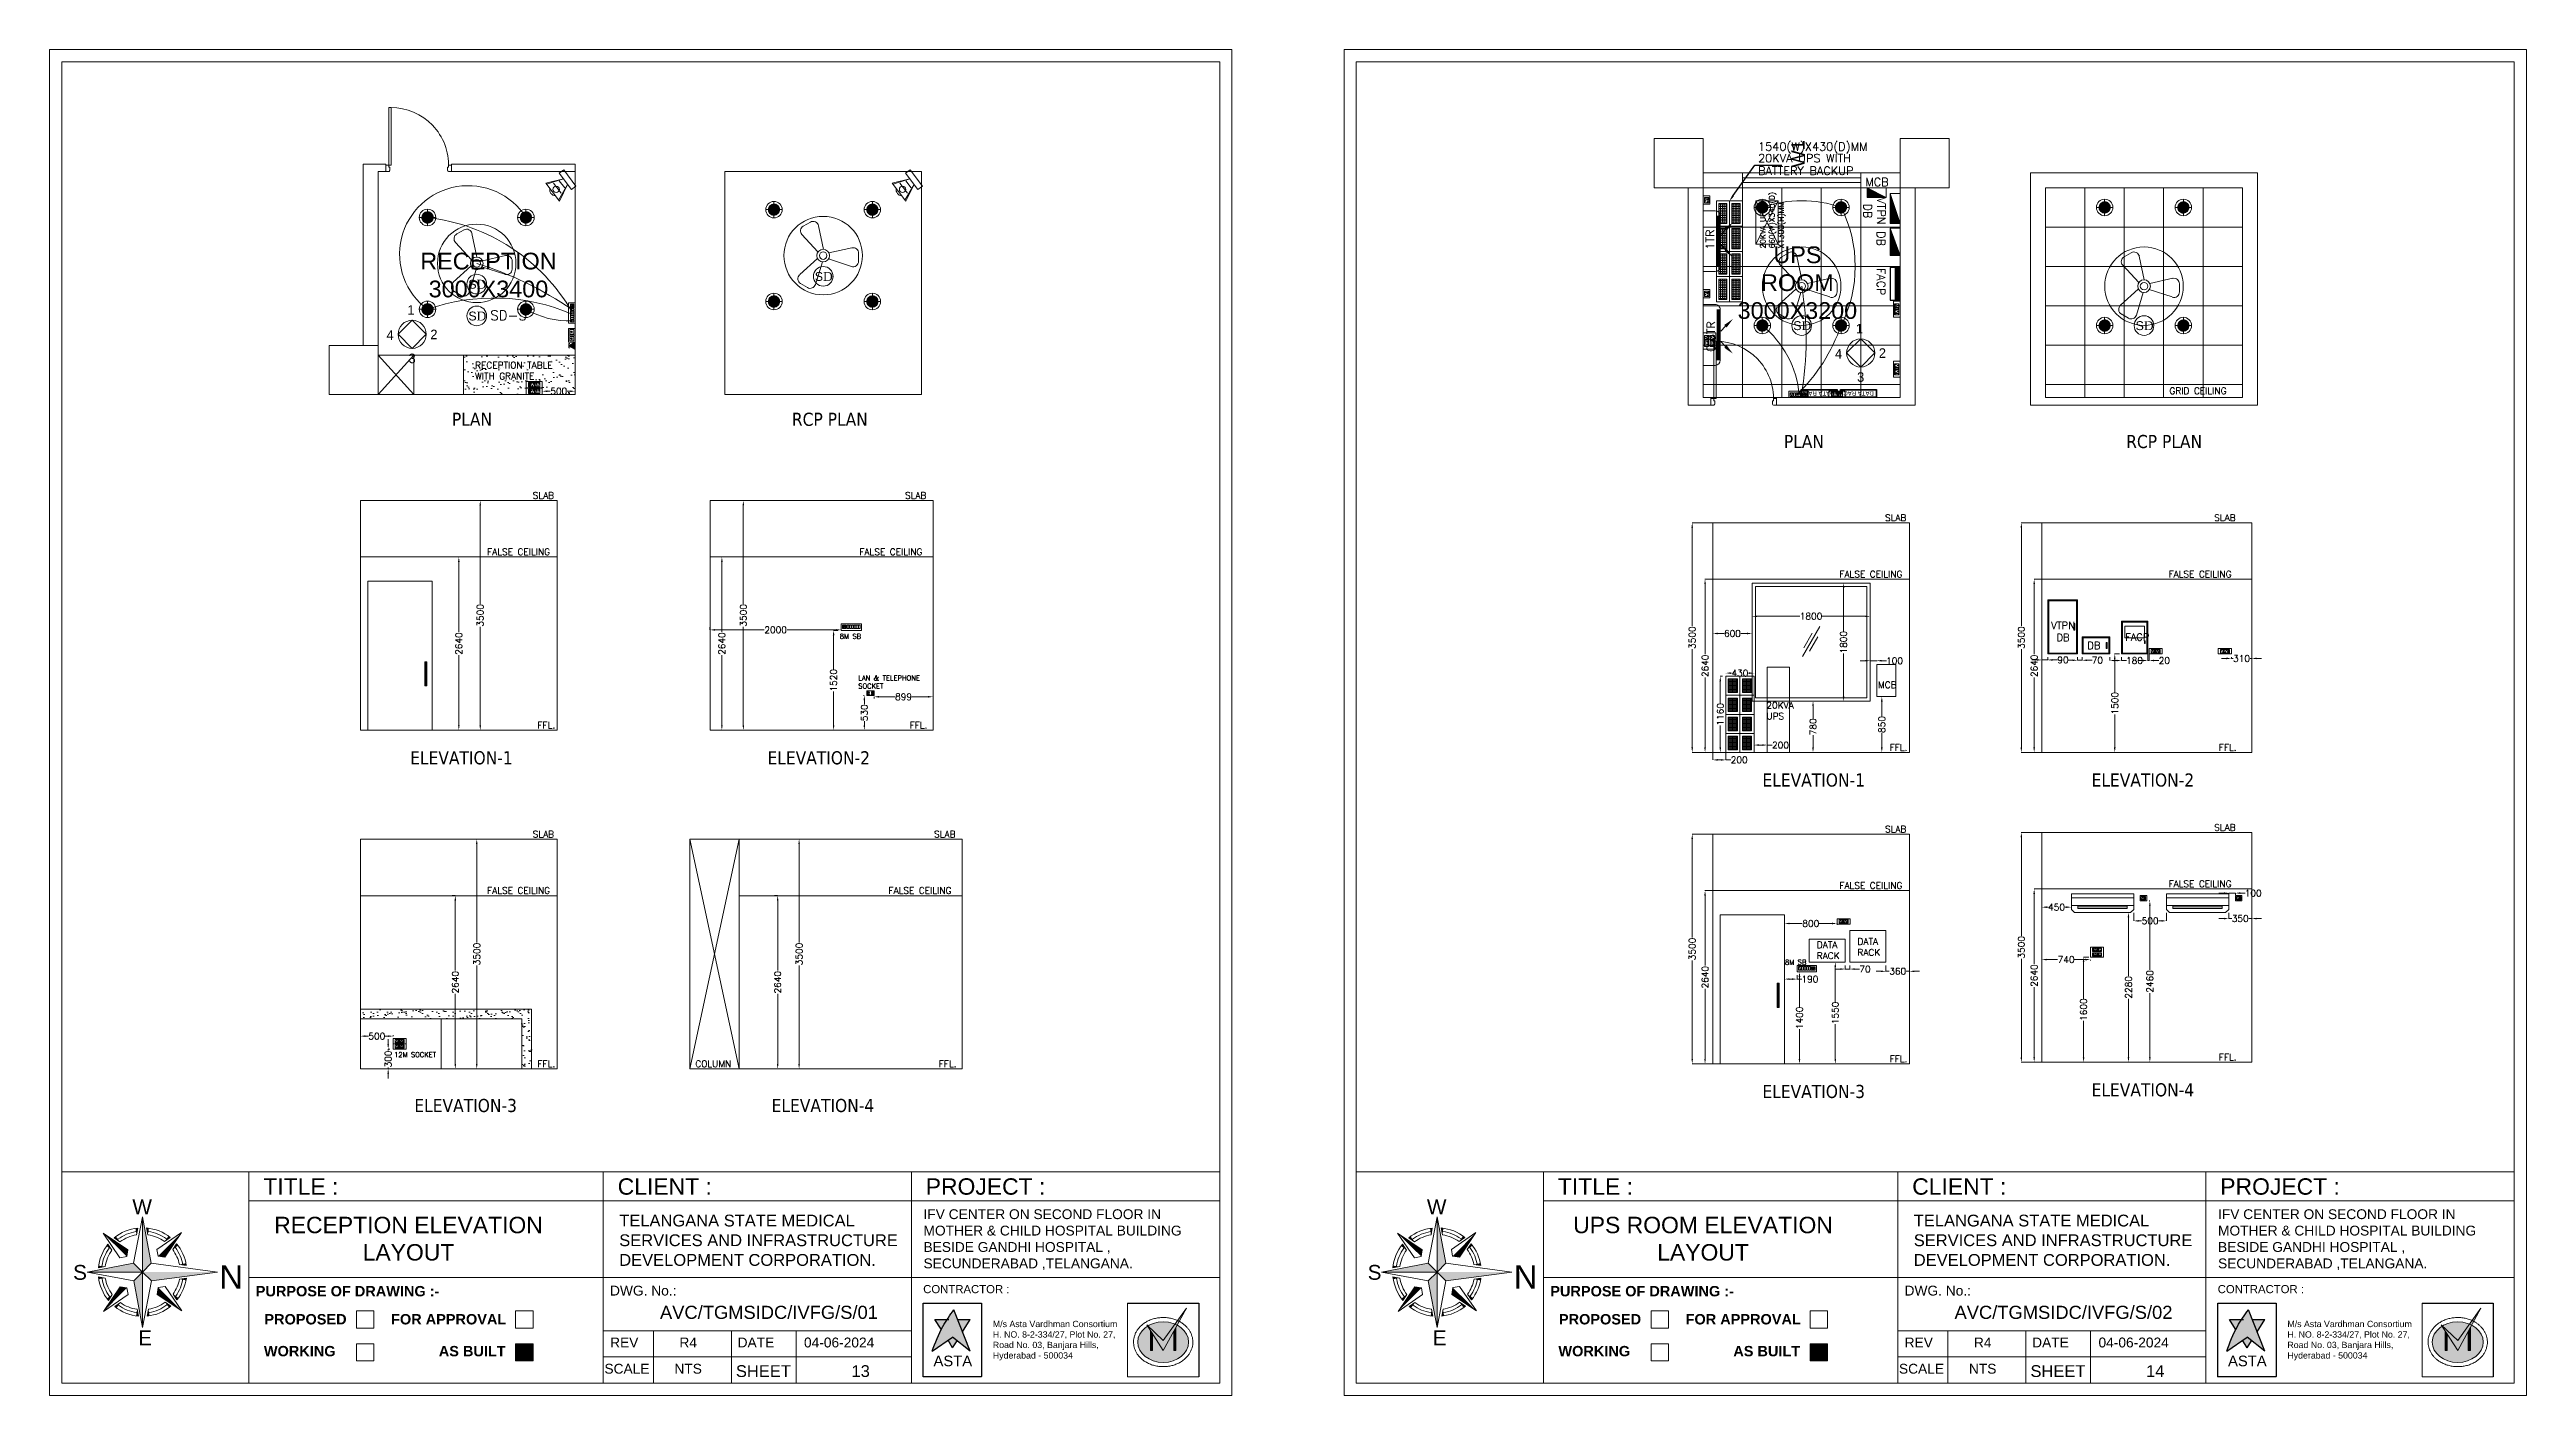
# Model space of a CAD drawing. Extents: x 3552052 to 4102982, y -707811 to -630695.
# Drawn here: x 3606846 to 3644604, y -702442 to -681923 of the extents above; entities that cross this region are included whole.
import ezdxf
from ezdxf import colors
from ezdxf.entities.mleader import LeaderData, LeaderLine
from ezdxf.enums import TextEntityAlignment as Align
from ezdxf.math import Vec2, Vec3

# ---------------------------------------------------------------- set-up
doc = ezdxf.new("R2010")
doc.units = 0
doc.header["$LTSCALE"] = 6
doc.header["$MEASUREMENT"] = 0
doc.linetypes.add('CONTINU', pattern=[0])
doc.linetypes.add('HIDDEN', pattern=[0.375, 0.25, -0.125])
doc.layers.get('0').update_dxf_attribs({"linetype": 'CONTINUOUS', "lineweight": 0})
doc.layers.get('Defpoints').update_dxf_attribs({"linetype": 'CONTINUOUS', "lineweight": 0})
for name, color, linetype, lineweight in [('0.0', 8, 'CONTINUOUS', 0), ('COL', 5, 'CONTINUOUS', 0), ('DIM', 7, 'CONTINUOUS', 0), ('DOOR', 44, 'CONTINUOUS', 0), ('ELE- DBS', 1, 'CONTINUOUS', 0), ('ELE-1 NO 6-16A RAW POWER SOCKET', 1, 'CONTINUOUS', 0), ('ELE-1200MM CEILINGFAN', 6, 'CONTINUOUS', 0), ('ELE-12W LED', 1, 'CONTINUOUS', 0), ('ELE-12W UPS LIGHT', 3, 'CONTINUOUS', 0), ('ELE-2NOS OF 6-16 RAW POWER SOCKET', 1, 'CONTINUOUS', 0), ('ELE-4M RAW P.SB', 40, 'CONTINUOUS', 0), ('ELE-4M UPS P.SB', 3, 'CONTINUOUS', 0), ('ELE-6M RAW P.SB', 40, 'HIDDEN', 0), ('ELE-8M RAW & UPS SB', 31, 'CONTINUOUS', 0), ('ELE-CABLE TRAY', 31, 'CONTINUOUS', 0), ('ELE-SOCKET NMBERING', 7, 'CONTINUOUS', 9), ('ELE-TEL POINT', 4, 'CONTINUOUS', 0), ('ELE-TEXT', 7, 'CONTINUOUS', 9), ('ELE. 2N0S OF 6-16 UPS SOCKETS', 191, 'CONTINUOUS', 0), ('ELE. DB', 1, 'CONTINUOUS', 0), ('ELE.DB', 1, 'CONTINUOUS', 0), ('ELE.LAN POINT', 3, 'CONTINUOUS', 0), ('EQP', 6, 'CONTINUOUS', 0), ('FA-BELOW SMOKE DERECTOR', 1, 'CONTINUOUS', 0), ('FA-FIRE ALARM CONTROL PANEL', 3, 'CONTINUOUS', 5), ('FA-FIRE TEXT', 7, 'CONTINUOUS', 0), ('formate text', 8, 'CONTINUOUS', 0), ('FUR', 21, 'CONTINUOUS', 0), ('hatch', 252, 'CONTINUOUS', 0), ('HVAC', 3, 'CONTINUOUS', 15), ('HVAC_HI_WALL_1TR', 1, 'CONTINUOUS', 0), ('JOINERY', 7, 'CONTINUOUS', 0), ('LIGHT', 2, 'CONTINUOUS', 0), ('LV.CC CEMARA', 66, 'CONTINUOUS', 0), ('M HVAC HIGH WALL UNIT', 3, 'CONTINUOUS', 0), ('MEP_HVAC_RA_DUCT', 1, 'CONTINUOUS', 0), ('MEP_HVAC_TEXT', 7, 'CONTINUOUS', 0), ('SECTION', 251, 'CONTINUOUS', 0), ('Staircase', 7, 'CONTINUOUS', 0), ('TEXT', 5, 'CONTINUOUS', 0), ('TITLE', 7, 'CONTINUOUS', 0), ('WALL', 8, 'CONTINUOUS', 0), ('Window', 161, 'CONTINUOUS', 0)]:
    doc.layers.add(name, color=color, linetype=linetype, lineweight=lineweight)
doc.layers.add('DATA RACK', color=1, linetype='CONTINUOUS')
doc.layers.add('ELE-6A AC SOCKET', color=7, linetype='CONTINUOUS', lineweight=0, true_color=0x00ceb6)
doc.layers.add('ELE-LIGHTING WIRING', color=7, linetype='CONTINUOUS', lineweight=0, true_color=0x63d7b6)
doc.styles.add('Annotation', font='tahoma.ttf')
doc.styles.add('ARIAL', font='arial.ttf')
doc.styles.add('FORMATE', font='arialbd.ttf')
doc.styles.add('PDF Times New Roman', font='times.ttf')
doc.styles.add('ROMANS', font='romans.shx')
doc.styles.get("Standard").update_dxf_attribs({"font": 'SIMPLEX'})
doc.styles.add('style3', font='arialbd.ttf')
doc.styles.add('Tw Cen MT', font='TCM_____.TTF')
doc.styles.add('VERDANA', font='verdana.ttf')
doc.dimstyles.new('AEPL1', dxfattribs={"dimtxt": 100, "dimasz": 75, "dimexe": 1.25, "dimexo": 50, "dimtad": 0, "dimdec": 0, "dimtxsty": 'ROMANS', "dimcen": 2.5, "dimclrd": 7, "dimclre": 7, "dimadec": 0, "dimazin": 0, "dimtfac": 1, "dimtdec": 0, "dimtmove": 0, "dimatfit": 3, "dimfxl": 1, "dimlwd": 0, "dimlwe": 0, "dimarcsym": 0})
pattern_1 = [(270, (3255198.743, -130720.16), (27.4669662, -4e-14), [19.9759754, -7.4909908]), (360, (3255198.743, -130720.16), (4e-14, 27.4669662), [19.9759754, -7.4909908])]

msp = doc.modelspace()

# ---------------------------------------------------------------- texts
at = {"ltscale": 0.1, "char_height": 136.805, "width": 184.566, "attachment_point": 5, "rotation": 0.1103}
for s, insert in [('\\pxqc;{\\F.shx.shx;\\H1.0669x;1}', (3612354.9, -685894.1)), ('\\pxqc;{\\F.shx.shx.shx.shx;\\H1.0669x;4}', (3612036.5, -686276)), ('\\pxqc;{\\F.shx.shx.shx;\\H1.0669x;2}', (3612705.4, -686266.1)), ('\\pxqc;{\\F.shx.shx;\\H1.0669x;1}', (3634435.8, -686178.7)), ('\\pxqc;{\\F.shx.shx.shx.shx;\\H1.0669x;3}', (3612373.7, -686632.5)), ('\\pxqc;{\\F.shx.shx.shx.shx;\\H1.0669x;4}', (3634117.4, -686560.6)), ('\\pxqc;{\\F.shx.shx.shx;\\H1.0669x;2}', (3634786.3, -686550.7)), ('\\pxqc;{\\F.shx.shx.shx.shx;\\H1.0669x;3}', (3634454.6, -686917.1))]:
    msp.add_mtext(s, dxfattribs=dict(at, insert=insert))
at = {"char_height": 200, "width": 2697.906, "attachment_point": 3, "style": 'Annotation'}
for s, insert in [('\\pxql;PLAN', (3615678.2, -687459.7)), ('\\pxql;RCP PLAN', (3620859.9, -687459.7)), ('\\pxql;PLAN', (3635981.2, -687798.9)), ('\\pxql;RCP PLAN', (3641199.6, -687798.9)), ('\\pxql;ELEVATION-1', (3615041.1, -692620.2)), ('\\pxql;ELEVATION-2', (3620487.9, -692620.2)), ('\\pxql;ELEVATION-1', (3635654.8, -692959.4)), ('\\pxql;ELEVATION-2', (3640672.1, -692959.4)), ('\\pxql;ELEVATION-3', (3635654.8, -697706.8)), ('\\pxql;ELEVATION-4', (3640672.1, -697681.8)), ('\\pxql;ELEVATION-3', (3615104.9, -697920.8)), ('\\pxql;ELEVATION-4', (3620551.7, -697920.8))]:
    msp.add_mtext(s, dxfattribs=dict(at, insert=insert))
at = {"layer": 'DIM', "color": 8, "char_height": 255, "width": 2294.815, "attachment_point": 5, "style": 'ARIAL'}
for s, insert in [('RECEPTION\\P3000X3400', (3613536.9, -685362.5)), ('UPS\\PROOM 3000X3200', (3633489.9, -685479))]:
    msp.add_mtext(s, dxfattribs=dict(at, insert=insert))
at = {"layer": 'ELE-SOCKET NMBERING', "color": 0, "attachment_point": 1, "style": 'Annotation'}
for s, insert, char_height, width in [('{\\Fromans|c0;RECEPTION TABLE \\PWITH GRANITE }', (3613333.1, -686685), 100.004, 2358.602), ('{\\Fromans|c0;GRID CEILING }', (3639161.3, -687075.6), 100.004, 2358.602), ('{\\Fromans|c0;SLAB}', (3614212.1, -688671.3), 100.004, 2358.602), ('{\\Fromans|c0;SLAB}', (3619886.9, -688671.3), 100.004, 2358.602), ('{\\Fromans|c0;SLAB}', (3634825.8, -689010.5), 100.004, 2358.602), ('{\\Fromans|c0;SLAB}', (3639843.1, -689010.5), 100.004, 2358.602), ('{\\Fromans|c0;FALSE CEILING }', (3613516.8, -689531.3), 100.004, 2358.602), ('{\\Fromans|c0;FALSE CEILING }', (3619191.6, -689531.3), 100.004, 2358.602), ('{\\Fromans|c0;FALSE CEILING }', (3634130.5, -689870.5), 100.004, 2358.602), ('{\\Fromans|c0;FALSE CEILING }', (3639147.8, -689870.5), 100.004, 2358.602), ('{\\Fromans|c0;8M SB}', (3618892.2, -690830.1), 75, 2358.602), ('{\\Fromans|c0;LAN & TELEPHONE SOCKET}', (3619174.6, -691465.2), 75, 1088.722), ('{\\Fromans|c0;MCB }', (3634718.2, -691557.5), 100.004, 2358.602), ('{\\Fromans|c0;20KVA \\PUPS }', (3633017.2, -691869.9), 100.004, 2358.602), ('{\\Fromans|c0;FFL.}', (3614283.7, -692173.7), 100.004, 2358.602), ('{\\Fromans|c0;FFL.}', (3619958.5, -692173.7), 100.004, 2358.602), ('{\\Fromans|c0;FFL.}', (3634897.4, -692512.9), 100.004, 2358.602), ('{\\Fromans|c0;FFL.}', (3639914.6, -692512.9), 100.004, 2358.602), ('{\\Fromans|c0;SLAB}', (3614212.1, -693834.9), 100.004, 2358.602), ('{\\Fromans|c0;SLAB}', (3620330.3, -693834.9), 100.004, 2358.602), ('{\\Fromans|c0;SLAB}', (3634825.8, -693758), 100.004, 2358.602), ('{\\Fromans|c0;SLAB}', (3639843.1, -693732.9), 100.004, 2358.602), ('{\\Fromans|c0;FALSE CEILING }', (3613516.8, -694694.9), 100.004, 2358.602), ('{\\Fromans|c0;FALSE CEILING }', (3619635, -694694.9), 100.004, 2358.602), ('{\\Fromans|c0;FALSE CEILING }', (3634130.5, -694618), 100.004, 2358.602), ('{\\Fromans|c0;FALSE CEILING }', (3639147.8, -694592.9), 100.004, 2358.602), ('{\\Fromans|c0;8M SB}', (3633301.4, -695799.2), 75, 2358.602), ('{\\Fromans|c0;12M SOCKET}', (3612098.6, -697208.5), 75, 2358.602), ('{\\Fromans|c0;FFL.}', (3614283.7, -697337.3), 100.004, 2358.602), ('{\\Fromans|c0;COLUMN}', (3616690.5, -697337.3), 100.004, 2358.602), ('{\\Fromans|c0;FFL.}', (3620401.9, -697337.3), 100.004, 2358.602), ('{\\Fromans|c0;FFL.}', (3634897.4, -697260.3), 100.004, 2358.602), ('{\\Fromans|c0;FFL.}', (3639914.6, -697235.3), 100.004, 2358.602)]:
    msp.add_mtext(s, dxfattribs=dict(at, insert=insert, char_height=char_height, width=width))
at = {"layer": 'ELE-SOCKET NMBERING', "color": 0, "char_height": 5, "width": 2358.602, "attachment_point": 1, "rotation": 90, "style": 'Annotation'}
for insert in [(3619312.5, -691742.3), (3619403.5, -691745.1)]:
    msp.add_mtext('{\\Fromans|c0;XXXX}', dxfattribs=dict(at, insert=insert))
at = {"layer": 'ELE-TEXT', "attachment_point": 1, "style": 'Annotation'}
for s, insert, char_height, width in [('\\pxqc;{\\Fromans|c0;VTPN DB}', (3637322.6, -690647.3), 110.081, 433.781), ('\\pxqc;{\\Fromans|c0; DB}', (3637754.9, -690952.8), 110.081, 433.781), ('\\pxqc;{\\Fromans|c0; FACP}', (3638416.2, -690824.8), 110.081, 433.781), ('{\\Fromans|c0;DATA RACK}', (3634406.4, -695470), 100, 591.108), ('{\\Fromans|c0;DATA RACK}', (3633786.4, -695520.4), 100, 591.108)]:
    msp.add_mtext(s, dxfattribs=dict(at, insert=insert, char_height=char_height, width=width))
at = {"layer": 'ELE. DB', "color": 0, "insert": (3632921.1, -684955.7), "char_height": 83.335, "width": 1525.509, "attachment_point": 1, "rotation": 90}
msp.add_mtext('{\\Fromans.shx|c0;20KVA UPS\\P660(W)X340(D)\\PX1300(H)MM\\P} ', dxfattribs=at)
at = {"layer": 'FA-FIRE TEXT', "color": 200, "linetype": 'CONTINU', "insert": (3613565.1, -685901.1), "char_height": 150, "width": 349.838, "attachment_point": 1, "style": 'ROMANS'}
msp.add_mtext('{\\C256;SD-3}', dxfattribs=at)
at = {"layer": 'formate text', "color": 7, "lineweight": 15, "ltscale": 100, "style": 'style3'}
for p in [(3609989.9, -700930.8, -100), (3629723.2, -700930.8, -100)]:
    msp.add_text('PURPOSE OF DRAWING :-', height=158.21, dxfattribs=at).set_placement(p)
at = {"layer": 'formate text', "color": 7, "lineweight": 15, "style": 'FORMATE'}
for s, p in [('PROPOSED ', (3611435.7, -701358.7, -100)), ('FOR APPROVAL', (3613808.4, -701358.7, -100)), ('PROPOSED ', (3631169.1, -701358.7, -100)), ('FOR APPROVAL', (3633541.7, -701358.7, -100)), ('WORKING', (3611206.3, -701844.8, -100)), ('AS BUILT', (3613798.7, -701844.8, -100)), ('WORKING', (3630939.6, -701844.8, -100)), ('AS BUILT', (3633532, -701844.8, -100))]:
    msp.add_text(s, height=158.21, dxfattribs=at).set_placement(p, align=Align.RIGHT)
at = {"layer": 'JOINERY', "color": 8, "style": 'ARIAL', "width": 1}
msp.add_text('W1', height=200, rotation=90, dxfattribs=at).set_placement((3633599.4, -683722.8))
msp.add_text('W1', height=200, rotation=90, dxfattribs=at).set_placement((3633599.4, -683722.8))
at = {"layer": 'MEP_HVAC_TEXT', "color": 0, "char_height": 125, "attachment_point": 3, "style": 'VERDANA'}
for s, width, insert, rotation in [('{\\Fromans|c0;\\C256;MCB}', 1718.699, (3634879.2, -683880.7), 359.99312), ('\\pxqc;{\\Fromans|c0;\\C256;VTPN DB}', 669.486, (3634832.9, -684719.2), 269.99312), ('{\\Fromans|c0;\\C256;1TR}', 1718.699, (3632096.1, -684667.7), 89.99312), ('\\pxqc;{\\Fromans|c0;\\C256; DB}', 669.486, (3634827.7, -685097.3), 269.99312), ('\\pxqc;{\\Fromans|c0;\\C256; FACP}', 669.486, (3634827.7, -685753.9), 269.99312), ('{\\Fromans|c0;\\C256;0.8TR}', 1718.699, (3632108.7, -686065.5), 89.99312)]:
    msp.add_mtext_dynamic_manual_height_columns(s, width=width, gutter_width=750, heights=[0], dxfattribs=dict(at, insert=insert, rotation=rotation))
at = {"layer": 'TEXT', "color": 0, "linetype": 'Continuous', "ltscale": 12, "style": 'ROMANS'}
for s, p in [('1540(W)X430(D)MM', (3632890.6, -683465, -101230.8)), ('20KVA UPS WITH', (3632890.6, -683642, -101230.8)), ('BATTERY BACKUP', (3632890.6, -683834.2, -101230.8))]:
    msp.add_text(s, height=126.167, dxfattribs=at).set_placement(p)
at = {"layer": 'TITLE', "color": 7, "style": 'ARIAL'}
for s, height, p in [('TITLE :', 250, (3610105.2, -699381)), ('CLIENT :', 250, (3615506.7, -699381)), ('PROJECT :', 250, (3620202.6, -699381)), ('TITLE :', 250, (3629838.6, -699381)), ('CLIENT :', 250, (3635240.1, -699381)), ('PROJECT :', 250, (3639936, -699381)), ('W', 226.5, (3608108.8, -699678.6, 0)), ('W', 226.5, (3627842.2, -699678.6, 0)), ('S', 226.5, (3607205.5, -700678.2, 0)), ('DWG. No.:', 150, (3615390.1, -700918.4)), ('S', 226.5, (3626938.9, -700678.2, 0)), ('DWG. No.:', 150, (3635123.5, -700918.4)), ('E', 226.5, (3608197.8, -701676.7, 0)), ('E', 226.5, (3627931.2, -701676.7, 0))]:
    msp.add_text(s, height=height, dxfattribs=at).set_placement(p)
at = {"layer": 'TITLE', "color": 5, "style": 'ARIAL'}
for p in [(3609793.9, -700455.7, 0), (3629527.3, -700455.7, 0)]:
    msp.add_text('N', height=357.2, rotation=180, dxfattribs=at).set_placement(p)
at = {"layer": 'TITLE', "color": 7, "style": 'ARIAL'}
for s, height, p in [('REV', 150, (3615607, -701634.1)), ('R4', 150, (3616581.8, -701634.1)), ('DATE', 150, (3617614.5, -701634.1)), ('04-06-2024', 150, (3618882.5, -701634.1)), ('REV', 150, (3635340.3, -701634.1)), ('R4', 150, (3636315.2, -701634.1)), ('DATE', 150, (3637347.9, -701634.1)), ('04-06-2024', 150, (3638615.9, -701634.1)), ('SCALE', 150, (3615648.4, -702034.1)), ('NTS', 150, (3616580.9, -702034.1)), ('SHEET', 180, (3617728.4, -702070)), ('13', 180, (3619211, -702070)), ('SCALE', 150, (3635381.7, -702034.1)), ('NTS', 150, (3636314.3, -702034.1)), ('SHEET', 180, (3637461.8, -702070)), ('14', 180, (3638944.4, -702070))]:
    msp.add_text(s, height=height, dxfattribs=at).set_placement(p, align=Align.MIDDLE_CENTER)
at = {"layer": 'TITLE', "color": 7, "attachment_point": 1, "style": 'ARIAL'}
for s, width, gutter_width, insert, char_height in [('\\pxql;IFV CENTER ON SECOND FLOOR IN MOTHER & CHILD HOSPITAL BUILDING BESIDE GANDHI HOSPITAL , SECUNDERABAD ,TELANGANA. ', 4493.629, 10, (3620168.6, -699603.1), 150), ('\\pxql;IFV CENTER ON SECOND FLOOR IN MOTHER & CHILD HOSPITAL BUILDING BESIDE GANDHI HOSPITAL , SECUNDERABAD ,TELANGANA. ', 4493.629, 10, (3639902, -699603.1), 150), ('\\pxqc;RECEPTION ELEVATION LAYOUT', 4493.629, 10, (3610071.3, -699717.7), 250), ('{\\C256;TELANGANA STATE MEDICAL SERVICES AND INFRASTRUCTURE DEVELOPMENT CORPORATION.}', 4493.629, 10, (3615530.5, -699685.3), 180), ('\\pxqc;UPS ROOM ELEVATION LAYOUT', 4493.629, 10, (3629804.7, -699717.7), 250), ('{\\C256;TELANGANA STATE MEDICAL SERVICES AND INFRASTRUCTURE DEVELOPMENT CORPORATION.}', 4493.629, 10, (3635263.8, -699685.3), 180), ('\\pxqc;AVC/TGMSIDC/IVFG/S/01', 5392.273, 12, (3615116.6, -701074.3), 200), ('\\pxqc;AVC/TGMSIDC/IVFG/S/02', 5392.273, 12, (3634850, -701074.3), 200)]:
    msp.add_mtext_dynamic_manual_height_columns(s, width=width, gutter_width=gutter_width, heights=[0], dxfattribs=dict(at, insert=insert, char_height=char_height))

# ---------------------------------------------------------------- blocks, each defined once
blk = doc.blocks.new('QWE')
at = {"layer": 'ELE-12W UPS LIGHT'}
h = blk.add_hatch(dxfattribs=at)
h.set_pattern_fill('ANSI31', color=8)
h.set_pattern_definition([(45, (-1135553.9097, 459369.4158), (-2.24506403, 2.24506403), [])])
edge = h.paths.add_edge_path()
edge.add_arc((0, 0), 85.7, 0, 360)
at = {"layer": 'ELE-12W UPS LIGHT', "color": 3}
for p, q in [((-126, 0), (126, 0)), ((0, -126), (0, 126))]:
    blk.add_line(p, q, dxfattribs=at)
for radius in [126, 85.7]:
    blk.add_circle((0, 0), radius, dxfattribs=at)
blk = doc.blocks.new('dsff')
at = {"layer": 'ELE-4M RAW P.SB', "color": 40, "ltscale": 10}
for p, q in [((3540307, -687742), (3540314, -687738)), ((3540315, -687739), (3540310, -687745)), ((3540315, -687736), (3540312, -687729)), ((3540316, -687728), (3540316, -687736)), ((3540317, -687737), (3540325, -687739)), ((3540324, -687743), (3540317, -687738))]:
    blk.add_line(p, q, dxfattribs=at)
for points in [[(3540054, -687792), (3540365, -687792), (3540365, -687692), (3540054, -687692)], [(3540143, -687764), (3540169, -687764), (3540169, -687712), (3540143, -687712)], [(3540178, -687764), (3540204, -687764), (3540204, -687712), (3540178, -687712)], [(3540212, -687764), (3540239, -687764), (3540239, -687712), (3540212, -687712)], [(3540247, -687764), (3540274, -687764), (3540274, -687712), (3540247, -687712)], [(3540287, -687765), (3540345, -687765), (3540345, -687712), (3540287, -687712)]]:
    blk.add_lwpolyline(points, close=True, dxfattribs=at)
for radius in [19.1, 1.78]:
    blk.add_circle((3540316, -687737), radius, dxfattribs=at)
at = {"layer": 'ELE-6M RAW P.SB', "color": 3, "linetype": 'ByBlock'}
for points in [[(3540074, -687764), (3540100, -687764), (3540100, -687712), (3540074, -687712)], [(3540108, -687764), (3540135, -687764), (3540135, -687712), (3540108, -687712)]]:
    blk.add_lwpolyline(points, close=True, dxfattribs=at)
blk = doc.blocks.new('tel')
at = {"layer": 'ELE-TEL POINT', "ltscale": 30}
h = blk.add_hatch(dxfattribs=at)
h.set_pattern_fill('ANSI31', color=4, scale=19.025387, style=0)
h.set_pattern_definition([(45, (-98.626, 0.184), (-42.7132, 42.7132), [])])
h.paths.add_polyline_path([(-99, 0), (840, 1654), (1778, -3)])
at = {"layer": 'ELE-TEL POINT', "color": 4, "ltscale": 30}
for p, q in [((-99, 0), (840, 1654)), ((1778, -3), (-99, 0)), ((840, 1654), (1778, -3))]:
    blk.add_line(p, q, dxfattribs=at)
at = {"layer": 'ELE-TEL POINT', "color": 4, "ltscale": 12}
for p, q in [((276, 1648), (275, 1398)), ((1404, 1646), (1403, 1396))]:
    blk.add_line(p, q, dxfattribs=at)
at = {"layer": 'ELE-TEL POINT', "color": 4, "linetype": 'Continuous', "ltscale": 12}
blk.add_line((276, 1648), (1404, 1646), dxfattribs=at)
at = {"layer": 'ELE-TEL POINT', "color": 4, "ltscale": 30, "const_width": 95.1}
for points in [[(227, 1363, 1), (323, 1363, 1)], [(1355, 1361, 1), (1451, 1361, 1)]]:
    blk.add_lwpolyline(points, format="xyb", close=True, dxfattribs=at)
blk = doc.blocks.new('Voice')
at = {"layer": 'ELE.LAN POINT', "color": 6}
for points in [[(0, -32), (128, -32), (128, 92), (0, 92)], [(22, -10), (106, -10), (106, 70), (22, 70)], [(77, 21), (70, 21), (70, 12), (58, 12), (58, 21), (51, 21), (51, 39), (77, 39)], [(76, 23), (68, 23), (68, 13), (59, 13), (59, 23), (52, 23), (52, 37), (76, 37)]]:
    blk.add_lwpolyline(points, close=True, dxfattribs=at)
blk = doc.blocks.new('*D80')
at = {"layer": 'Defpoints', "color": 0, "linetype": 'ByBlock', "transparency": 16777216}
for p in [(3614858, -687132), (3614358, -687184), (3614858, -687184)]:
    blk.add_point(p, dxfattribs=at)
at = {"layer": 'ELE-CABLE TRAY', "color": 7, "linetype": 'ByBlock', "lineweight": 0, "transparency": 16777216}
for p, q in [((3614358, -687134), (3614358, -687131)), ((3614433, -687132), (3614479, -687132)), ((3614783, -687132), (3614737, -687132)), ((3614858, -687134), (3614858, -687131))]:
    blk.add_line(p, q, dxfattribs=at)
at = {"layer": 'ELE-CABLE TRAY', "color": 7, "linetype": 'ByBlock', "transparency": 16777216}
for points in [[(3614433, -687120), (3614433, -687145), (3614358, -687132)], [(3614783, -687145), (3614783, -687120), (3614858, -687132)]]:
    blk.add_solid(points, dxfattribs=at)
at = {"layer": 'ELE-CABLE TRAY', "color": 0, "linetype": 'ByBlock', "transparency": 16777216, "insert": (3614608, -687132), "char_height": 100, "attachment_point": 5, "style": 'ROMANS'}
blk.add_mtext('500', dxfattribs=at)
blk = doc.blocks.new('18W LED')
at = {"layer": 'ELE-12W LED'}
h = blk.add_hatch(dxfattribs=at)
h.set_pattern_fill('ANSI31', color=252)
h.set_pattern_definition([(45, (-1135553.9097, 459369.4158), (-2.24506403, 2.24506403), [])])
edge = h.paths.add_edge_path()
edge.add_arc((0, 0), 85.7, 0, 360)
at = {"layer": 'ELE-12W LED', "color": 1}
for p, q in [((-126, 0), (126, 0)), ((0, -126), (0, 126))]:
    blk.add_line(p, q, dxfattribs=at)
for radius in [126, 85.7]:
    blk.add_circle((0, 0), radius, dxfattribs=at)
blk = doc.blocks.new('A$C07FB25EA')
at = {"layer": 'ELE-1200MM CEILINGFAN', "color": 3}
for p, q in [((0.3, 2.6), (3.2, 12.1)), ((6.5, 13.4), (9.5, 11.6)), ((-14.8, -1), (-14.8, 2.4)), ((-11.8, 4.5), (-2.2, 1.4)), ((9.8, 7.9), (2.4, 1.2)), ((-2.4, -1.1), (-12, -3.3)), ((2, -12.5), (-0.1, -2.6)), ((2.2, -1.5), (8.9, -8.8)), ((8.3, -12.3), (5.3, -14))]:
    blk.add_line(p, q, dxfattribs=at)
at = {"layer": 'ELE-1200MM CEILINGFAN', "color": 5, "ltscale": 10}
blk.add_circle((0, 0), 16.4, dxfattribs=at)
at = {"layer": 'ELE-1200MM CEILINGFAN', "color": 3}
for radius in [2.65, 1.58]:
    blk.add_circle((0, 0), radius, dxfattribs=at)
for centre, start, end in [((5.4, 11.4), 59.5281, 162.5229), ((8.3, 9.7), 311.9493, 59.5281), ((-12.5, 2.4), 71.9493, 179.5281), ((-12.5, -1), 179.5281, 282.5229), ((7.2, -10.3), 299.5281, 42.5229), ((4.2, -12), 191.9493, 299.5281)]:
    blk.add_arc(centre, 2.3, start, end, dxfattribs=at)
blk = doc.blocks.new('SMOKE DETECTOR')
at = {"layer": 'FA-BELOW SMOKE DERECTOR', "color": 7}
blk.add_circle((931029, -118294), 166, dxfattribs=at)
at = {"layer": 'FA-BELOW SMOKE DERECTOR', "insert": (930887, -118373), "char_height": 150, "attachment_point": 7, "style": 'PDF Times New Roman'}
blk.add_mtext('{\\fArial|b0|i0|c0|p34;S}D', dxfattribs=at)
blk = doc.blocks.new('6MODULE-UPS')
at = {"layer": 'ELE. 2N0S OF 6-16 UPS SOCKETS', "color": 223, "lineweight": 0}
for p, q in [((-6, 92), (-6, 20)), ((-6, 92), (-6, 20)), ((19, 92), (-6, 92)), ((-6, 92), (19, 92)), ((-6, 20), (19, 20)), ((-4, 84), (-4, 28)), ((17, 84), (-4, 84)), ((-4, 30), (17, 30)), ((-4, 28), (17, 28)), ((17, 28), (17, 84)), ((19, 20), (19, 92)), ((24, 92), (87, 92)), ((24, 20), (24, 92)), ((87, 20), (24, 20)), ((87, 92), (87, 20)), ((91, 92), (91, 20)), ((91, 92), (91, 20)), ((116, 92), (91, 92)), ((91, 92), (116, 92)), ((91, 20), (116, 20)), ((93, 84), (93, 28)), ((114, 84), (93, 84)), ((93, 30), (114, 30)), ((93, 28), (114, 28)), ((114, 28), (114, 84)), ((116, 20), (116, 92)), ((120, 20), (120, 92)), ((120, 92), (184, 92)), ((184, 20), (120, 20)), ((184, 92), (184, 20))]:
    blk.add_line(p, q, dxfattribs=at)
blk.add_lwpolyline([(-48, 0), (226, 0), (226, 112), (-48, 112)], close=True, dxfattribs=at)
for centre, radius, start, end in [((37, 42), 4.24, 5.2689, 272.51), ((41, 39), 3.42, 202.6838, 75.0951), ((55, 74), 4.92, 307.1584, 232.8416), ((55, 69), 3.14, 161.4031, 18.5969), ((70, 39), 3.42, 104.9049, 337.3162), ((73, 42), 4.24, 267.49, 174.7311), ((134, 42), 4.24, 5.2689, 272.51), ((137, 39), 3.42, 202.6838, 75.0951), ((152, 74), 4.92, 307.1584, 232.8416), ((152, 69), 3.14, 161.4031, 18.5969), ((167, 39), 3.42, 104.9049, 337.3162), ((170, 42), 4.24, 267.49, 174.7311)]:
    blk.add_arc(centre, radius, start, end, dxfattribs=at)
blk = doc.blocks.new('CC CEMARA')
at = {"layer": 'LV.CC CEMARA', "linetype": 'ByBlock'}
for p, q in [((94, -242), (19, -67)), ((19, -67), (104, -231)), ((47, -104), (105, -35)), ((240, -67), (65, -12)), ((232, -76), (65, -12)), ((81, -159), (163, -62)), ((94, -242), (240, -67))]:
    blk.add_line(p, q, dxfattribs=at)
blk.add_lwpolyline([(111, 43), (66, 80), (-66, -80), (-22, -117)], close=True, dxfattribs=at)
blk.add_circle((133, -123), 32.9, dxfattribs=at)
blk.add_arc((132, -124), 66.7, 275.3702, 5.5412, dxfattribs=at)
blk = doc.blocks.new('A$C19B8274B')
at = {"layer": 'DOOR'}
for p, q in [((-45, 925), (-80, 925)), ((-80, 50), (-80, 925)), ((-45, 50), (-45, 925)), ((-45, 50), (-80, 50)), ((-955, -50), (-955, -47.5)), ((-940, -35), (-942.5, -35)), ((-60, -35), (-57.5, -35)), ((-45, -50), (-45, -47.5))]:
    blk.add_line(p, q, dxfattribs=at)
for points in [[(-940, 15), (-955, 15), (-955, 50), (-1000, 50), (-1000, -50), (-955, -50)], [(-940, -35), (-940, 15)], [(-60, 15), (-45, 15), (-45, 50), (0, 50), (0, -50), (-45, -50)], [(-60, -35), (-60, 15)]]:
    blk.add_lwpolyline(points, dxfattribs=at)
at = {"layer": 'DOOR', "color": 145}
blk.add_arc((-80, 50), 875, 90, 182.29244, dxfattribs=at)
at = {"layer": 'DOOR'}
for centre, start, end in [((-955, -35), 270, 0), ((-45, -35), 180, 270)]:
    blk.add_arc(centre, 12.5, start, end, dxfattribs=at)
blk = doc.blocks.new('*D82')
at = {"layer": 'Defpoints', "color": 0, "linetype": 'ByBlock', "transparency": 16777216}
for p in [(3613085, -689659), (3613085, -689659), (3613085, -692299)]:
    blk.add_point(p, dxfattribs=at)
at = {"layer": 'ELE-4M UPS P.SB', "color": 7, "linetype": 'ByBlock', "lineweight": 0, "transparency": 16777216}
for p, q in [((3613035, -689659), (3613084, -689659)), ((3613085, -689734), (3613085, -690802)), ((3613085, -692224), (3613085, -691156)), ((3613035, -692299), (3613084, -692299))]:
    blk.add_line(p, q, dxfattribs=at)
at = {"layer": 'ELE-4M UPS P.SB', "color": 7, "linetype": 'ByBlock', "transparency": 16777216}
for points in [[(3613098, -689734), (3613073, -689734), (3613085, -689659)], [(3613073, -692224), (3613098, -692224), (3613085, -692299)]]:
    blk.add_solid(points, dxfattribs=at)
at = {"layer": 'ELE-4M UPS P.SB', "color": 0, "linetype": 'ByBlock', "transparency": 16777216, "insert": (3613085, -690979), "char_height": 100, "attachment_point": 5, "rotation": 90, "style": 'ROMANS'}
blk.add_mtext('2640', dxfattribs=at)
blk = doc.blocks.new('*D83')
at = {"layer": 'Defpoints', "color": 0, "linetype": 'ByBlock', "transparency": 16777216}
for p in [(3613344, -688799), (3613412, -688799), (3613344, -692299)]:
    blk.add_point(p, dxfattribs=at)
at = {"layer": 'ELE-4M UPS P.SB', "color": 7, "linetype": 'ByBlock', "lineweight": 0, "transparency": 16777216}
for p, q in [((3613394, -688799), (3613413, -688799)), ((3613412, -688874), (3613412, -690372)), ((3613412, -692224), (3613412, -690726)), ((3613394, -692299), (3613413, -692299))]:
    blk.add_line(p, q, dxfattribs=at)
at = {"layer": 'ELE-4M UPS P.SB', "color": 7, "linetype": 'ByBlock', "transparency": 16777216}
for points in [[(3613424, -688874), (3613399, -688874), (3613412, -688799)], [(3613399, -692224), (3613424, -692224), (3613412, -692299)]]:
    blk.add_solid(points, dxfattribs=at)
at = {"layer": 'ELE-4M UPS P.SB', "color": 0, "linetype": 'ByBlock', "transparency": 16777216, "insert": (3613412, -690549), "char_height": 100, "attachment_point": 5, "rotation": 90, "style": 'ROMANS'}
blk.add_mtext('3500', dxfattribs=at)
blk = doc.blocks.new('*D84')
at = {"layer": 'Defpoints', "color": 0, "linetype": 'ByBlock', "transparency": 16777216}
for p in [(3617095, -689659), (3617095, -689659), (3617095, -692299)]:
    blk.add_point(p, dxfattribs=at)
at = {"layer": 'ELE-4M UPS P.SB', "color": 7, "linetype": 'ByBlock', "lineweight": 0, "transparency": 16777216}
for p, q in [((3617045, -689659), (3617094, -689659)), ((3617095, -689734), (3617095, -690802)), ((3617095, -692224), (3617095, -691156)), ((3617045, -692299), (3617094, -692299))]:
    blk.add_line(p, q, dxfattribs=at)
at = {"layer": 'ELE-4M UPS P.SB', "color": 7, "linetype": 'ByBlock', "transparency": 16777216}
for points in [[(3617083, -689734), (3617108, -689734), (3617095, -689659)], [(3617083, -692224), (3617108, -692224), (3617095, -692299)]]:
    blk.add_solid(points, dxfattribs=at)
at = {"layer": 'ELE-4M UPS P.SB', "color": 0, "linetype": 'ByBlock', "transparency": 16777216, "insert": (3617095, -690979), "char_height": 100, "attachment_point": 5, "rotation": 90, "style": 'ROMANS'}
blk.add_mtext('2640', dxfattribs=at)
blk = doc.blocks.new('*D85')
at = {"layer": 'Defpoints', "color": 0, "linetype": 'ByBlock', "transparency": 16777216}
for p in [(3617354, -688799), (3617422, -688799), (3617354, -692299)]:
    blk.add_point(p, dxfattribs=at)
at = {"layer": 'ELE-4M UPS P.SB', "color": 7, "linetype": 'ByBlock', "lineweight": 0, "transparency": 16777216}
for p, q in [((3617404, -688799), (3617423, -688799)), ((3617422, -688874), (3617422, -690372)), ((3617422, -692224), (3617422, -690726)), ((3617404, -692299), (3617423, -692299))]:
    blk.add_line(p, q, dxfattribs=at)
at = {"layer": 'ELE-4M UPS P.SB', "color": 7, "linetype": 'ByBlock', "transparency": 16777216}
for points in [[(3617410, -688874), (3617435, -688874), (3617422, -688799)], [(3617410, -692224), (3617435, -692224), (3617422, -692299)]]:
    blk.add_solid(points, dxfattribs=at)
at = {"layer": 'ELE-4M UPS P.SB', "color": 0, "linetype": 'ByBlock', "transparency": 16777216, "insert": (3617422, -690549), "char_height": 100, "attachment_point": 5, "rotation": 90, "style": 'ROMANS'}
blk.add_mtext('3500', dxfattribs=at)
blk = doc.blocks.new('*D86')
at = {"layer": 'Defpoints', "color": 0, "linetype": 'ByBlock', "transparency": 16777216}
for p in [(3616914, -690770), (3616914, -690779), (3618914, -690779)]:
    blk.add_point(p, dxfattribs=at)
at = {"layer": 'ELE-4M UPS P.SB', "color": 7, "linetype": 'ByBlock', "lineweight": 0, "transparency": 16777216}
for p, q in [((3616914, -690729), (3616914, -690769)), ((3616989, -690770), (3617738, -690770)), ((3618839, -690770), (3618091, -690770)), ((3618914, -690729), (3618914, -690769))]:
    blk.add_line(p, q, dxfattribs=at)
at = {"layer": 'ELE-4M UPS P.SB', "color": 7, "linetype": 'ByBlock', "transparency": 16777216}
for points in [[(3616989, -690758), (3616989, -690783), (3616914, -690770)], [(3618839, -690758), (3618839, -690783), (3618914, -690770)]]:
    blk.add_solid(points, dxfattribs=at)
at = {"layer": 'ELE-4M UPS P.SB', "color": 0, "linetype": 'ByBlock', "transparency": 16777216, "insert": (3617914, -690770), "char_height": 100, "attachment_point": 5, "style": 'ROMANS'}
blk.add_mtext('2000', dxfattribs=at)
blk = doc.blocks.new('*D87')
at = {"layer": 'Defpoints', "color": 0, "linetype": 'ByBlock', "transparency": 16777216}
for p in [(3618914, -690779), (3618798, -692299), (3618914, -692299)]:
    blk.add_point(p, dxfattribs=at)
at = {"layer": 'ELE-4M UPS P.SB', "color": 7, "linetype": 'ByBlock', "lineweight": 0, "transparency": 16777216}
for p, q in [((3618864, -690779), (3618797, -690779)), ((3618798, -690854), (3618798, -691369)), ((3618798, -692224), (3618798, -691708)), ((3618864, -692299), (3618797, -692299))]:
    blk.add_line(p, q, dxfattribs=at)
at = {"layer": 'ELE-4M UPS P.SB', "color": 7, "linetype": 'ByBlock', "transparency": 16777216}
for points in [[(3618786, -690854), (3618811, -690854), (3618798, -690779)], [(3618786, -692224), (3618811, -692224), (3618798, -692299)]]:
    blk.add_solid(points, dxfattribs=at)
at = {"layer": 'ELE-4M UPS P.SB', "color": 0, "linetype": 'ByBlock', "transparency": 16777216, "insert": (3618798, -691539), "char_height": 100, "attachment_point": 5, "rotation": 90, "style": 'ROMANS'}
blk.add_mtext('1520', dxfattribs=at)
blk = doc.blocks.new('*D88')
at = {"layer": 'Defpoints', "color": 0, "linetype": 'ByBlock', "transparency": 16777216}
for p in [(3619415, -691769), (3620314, -691769), (3620314, -691790)]:
    blk.add_point(p, dxfattribs=at)
at = {"layer": 'ELE-4M UPS P.SB', "color": 7, "linetype": 'ByBlock', "lineweight": 0, "transparency": 16777216}
for p, q in [((3619415, -691819), (3619415, -691792)), ((3619490, -691790), (3619738, -691790)), ((3620239, -691790), (3619992, -691790)), ((3620314, -691819), (3620314, -691792))]:
    blk.add_line(p, q, dxfattribs=at)
at = {"layer": 'ELE-4M UPS P.SB', "color": 7, "linetype": 'ByBlock', "transparency": 16777216}
for points in [[(3619490, -691778), (3619490, -691803), (3619415, -691790)], [(3620239, -691778), (3620239, -691803), (3620314, -691790)]]:
    blk.add_solid(points, dxfattribs=at)
at = {"layer": 'ELE-4M UPS P.SB', "color": 0, "linetype": 'ByBlock', "transparency": 16777216, "insert": (3619865, -691790), "char_height": 100, "attachment_point": 5, "style": 'ROMANS'}
blk.add_mtext('899', dxfattribs=at)
blk = doc.blocks.new('*D89')
at = {"layer": 'Defpoints', "color": 0, "linetype": 'ByBlock', "transparency": 16777216}
for p in [(3619305, -691769), (3619267, -692299), (3619305, -692299)]:
    blk.add_point(p, dxfattribs=at)
at = {"layer": 'ELE-4M UPS P.SB', "color": 7, "linetype": 'ByBlock', "lineweight": 0, "transparency": 16777216}
for p, q in [((3619255, -691769), (3619266, -691769)), ((3619267, -691844), (3619267, -691905)), ((3619255, -692299), (3619266, -692299)), ((3619267, -692224), (3619267, -692163))]:
    blk.add_line(p, q, dxfattribs=at)
at = {"layer": 'ELE-4M UPS P.SB', "color": 7, "linetype": 'ByBlock', "transparency": 16777216}
for points in [[(3619254, -691844), (3619279, -691844), (3619267, -691769)], [(3619254, -692224), (3619279, -692224), (3619267, -692299)]]:
    blk.add_solid(points, dxfattribs=at)
at = {"layer": 'ELE-4M UPS P.SB', "color": 0, "linetype": 'ByBlock', "transparency": 16777216, "insert": (3619267, -692034), "char_height": 100, "attachment_point": 5, "rotation": 90, "style": 'ROMANS'}
blk.add_mtext('530', dxfattribs=at)
blk = doc.blocks.new('*D90')
at = {"layer": 'Defpoints', "color": 0, "linetype": 'ByBlock', "transparency": 16777216}
for p in [(3613032, -694822), (3613032, -694822), (3613032, -697462)]:
    blk.add_point(p, dxfattribs=at)
at = {"layer": 'ELE-4M UPS P.SB', "color": 7, "linetype": 'ByBlock', "lineweight": 0, "transparency": 16777216}
for p, q in [((3612982, -694822), (3613031, -694822)), ((3613032, -694897), (3613032, -695965)), ((3613032, -697387), (3613032, -696319)), ((3612982, -697462), (3613031, -697462))]:
    blk.add_line(p, q, dxfattribs=at)
at = {"layer": 'ELE-4M UPS P.SB', "color": 7, "linetype": 'ByBlock', "transparency": 16777216}
for points in [[(3613044, -694897), (3613019, -694897), (3613032, -694822)], [(3613019, -697387), (3613044, -697387), (3613032, -697462)]]:
    blk.add_solid(points, dxfattribs=at)
at = {"layer": 'ELE-4M UPS P.SB', "color": 0, "linetype": 'ByBlock', "transparency": 16777216, "insert": (3613032, -696142), "char_height": 100, "attachment_point": 5, "rotation": 90, "style": 'ROMANS'}
blk.add_mtext('2640', dxfattribs=at)
blk = doc.blocks.new('*D91')
at = {"layer": 'Defpoints', "color": 0, "linetype": 'ByBlock', "transparency": 16777216}
for p in [(3613290, -693962), (3613359, -693962), (3613290, -697462)]:
    blk.add_point(p, dxfattribs=at)
at = {"layer": 'ELE-4M UPS P.SB', "color": 7, "linetype": 'ByBlock', "lineweight": 0, "transparency": 16777216}
for p, q in [((3613340, -693962), (3613360, -693962)), ((3613359, -694037), (3613359, -695535)), ((3613359, -697387), (3613359, -695889)), ((3613340, -697462), (3613360, -697462))]:
    blk.add_line(p, q, dxfattribs=at)
at = {"layer": 'ELE-4M UPS P.SB', "color": 7, "linetype": 'ByBlock', "transparency": 16777216}
for points in [[(3613371, -694037), (3613346, -694037), (3613359, -693962)], [(3613346, -697387), (3613371, -697387), (3613359, -697462)]]:
    blk.add_solid(points, dxfattribs=at)
at = {"layer": 'ELE-4M UPS P.SB', "color": 0, "linetype": 'ByBlock', "transparency": 16777216, "insert": (3613359, -695712), "char_height": 100, "attachment_point": 5, "rotation": 90, "style": 'ROMANS'}
blk.add_mtext('3500', dxfattribs=at)
blk = doc.blocks.new('*D92')
at = {"layer": 'Defpoints', "color": 0, "linetype": 'ByBlock', "transparency": 16777216}
for p in [(3611585, -696964), (3611585, -696981), (3612085, -696999)]:
    blk.add_point(p, dxfattribs=at)
at = {"layer": 'ELE-4M UPS P.SB', "color": 7, "linetype": 'ByBlock', "lineweight": 0, "transparency": 16777216}
for p, q in [((3611585, -696931), (3611585, -696962)), ((3611660, -696964), (3611706, -696964)), ((3612010, -696964), (3611964, -696964)), ((3612085, -696949), (3612085, -696962))]:
    blk.add_line(p, q, dxfattribs=at)
at = {"layer": 'ELE-4M UPS P.SB', "color": 7, "linetype": 'ByBlock', "transparency": 16777216}
for points in [[(3611660, -696951), (3611660, -696976), (3611585, -696964)], [(3612010, -696976), (3612010, -696951), (3612085, -696964)]]:
    blk.add_solid(points, dxfattribs=at)
at = {"layer": 'ELE-4M UPS P.SB', "color": 0, "linetype": 'ByBlock', "transparency": 16777216, "insert": (3611835, -696964), "char_height": 100, "attachment_point": 5, "style": 'ROMANS'}
blk.add_mtext('500', dxfattribs=at)
blk = doc.blocks.new('*D93')
at = {"layer": 'Defpoints', "color": 0, "linetype": 'ByBlock', "transparency": 16777216}
for p in [(3612085, -697162), (3612008, -697462), (3612085, -697462)]:
    blk.add_point(p, dxfattribs=at)
at = {"layer": 'ELE-4M UPS P.SB', "color": 7, "linetype": 'ByBlock', "lineweight": 0, "transparency": 16777216}
for p, q in [((3612035, -697162), (3612007, -697162)), ((3612008, -697087), (3612008, -697012)), ((3612008, -697162), (3612008, -697183)), ((3612035, -697462), (3612007, -697462)), ((3612008, -697462), (3612008, -697441)), ((3612008, -697537), (3612008, -697612))]:
    blk.add_line(p, q, dxfattribs=at)
at = {"layer": 'ELE-4M UPS P.SB', "color": 7, "linetype": 'ByBlock', "transparency": 16777216}
for points in [[(3611996, -697087), (3612021, -697087), (3612008, -697162)], [(3612021, -697537), (3611996, -697537), (3612008, -697462)]]:
    blk.add_solid(points, dxfattribs=at)
at = {"layer": 'ELE-4M UPS P.SB', "color": 0, "linetype": 'ByBlock', "transparency": 16777216, "insert": (3612008, -697312), "char_height": 100, "attachment_point": 5, "rotation": 90, "style": 'ROMANS'}
blk.add_mtext('300', dxfattribs=at)
blk = doc.blocks.new('*D94')
at = {"layer": 'Defpoints', "color": 0, "linetype": 'ByBlock', "transparency": 16777216}
for p in [(3617946, -694822), (3617946, -694822), (3617946, -697462)]:
    blk.add_point(p, dxfattribs=at)
at = {"layer": 'ELE-4M UPS P.SB', "color": 7, "linetype": 'ByBlock', "lineweight": 0, "transparency": 16777216}
for p, q in [((3617896, -694822), (3617944, -694822)), ((3617946, -694897), (3617946, -695965)), ((3617946, -697387), (3617946, -696319)), ((3617896, -697462), (3617944, -697462))]:
    blk.add_line(p, q, dxfattribs=at)
at = {"layer": 'ELE-4M UPS P.SB', "color": 7, "linetype": 'ByBlock', "transparency": 16777216}
for points in [[(3617933, -694897), (3617958, -694897), (3617946, -694822)], [(3617933, -697387), (3617958, -697387), (3617946, -697462)]]:
    blk.add_solid(points, dxfattribs=at)
at = {"layer": 'ELE-4M UPS P.SB', "color": 0, "linetype": 'ByBlock', "transparency": 16777216, "insert": (3617946, -696142), "char_height": 100, "attachment_point": 5, "rotation": 90, "style": 'ROMANS'}
blk.add_mtext('2640', dxfattribs=at)
blk = doc.blocks.new('*D95')
at = {"layer": 'Defpoints', "color": 0, "linetype": 'ByBlock', "transparency": 16777216}
for p in [(3618204, -693962), (3618272, -693962), (3618204, -697462)]:
    blk.add_point(p, dxfattribs=at)
at = {"layer": 'ELE-4M UPS P.SB', "color": 7, "linetype": 'ByBlock', "lineweight": 0, "transparency": 16777216}
for p, q in [((3618254, -693962), (3618274, -693962)), ((3618272, -694037), (3618272, -695535)), ((3618272, -697387), (3618272, -695889)), ((3618254, -697462), (3618274, -697462))]:
    blk.add_line(p, q, dxfattribs=at)
at = {"layer": 'ELE-4M UPS P.SB', "color": 7, "linetype": 'ByBlock', "transparency": 16777216}
for points in [[(3618260, -694037), (3618285, -694037), (3618272, -693962)], [(3618260, -697387), (3618285, -697387), (3618272, -697462)]]:
    blk.add_solid(points, dxfattribs=at)
at = {"layer": 'ELE-4M UPS P.SB', "color": 0, "linetype": 'ByBlock', "transparency": 16777216, "insert": (3618272, -695712), "char_height": 100, "attachment_point": 5, "rotation": 90, "style": 'ROMANS'}
blk.add_mtext('3500', dxfattribs=at)
blk = doc.blocks.new('FGDF')
at = {"layer": 'ELE-4M UPS P.SB', "color": 8, "linetype": 'ByBlock'}
for p, q in [((3598489, -681421), (3598489, -684621)), ((3599089, -681421), (3599089, -684621)), ((3599689, -681421), (3599689, -684621)), ((3600289, -681421), (3600289, -684621)), ((3597889, -682021), (3600889, -682021)), ((3597889, -682621), (3600889, -682621)), ((3597889, -683221), (3600889, -683221)), ((3597889, -683821), (3600889, -683821)), ((3597889, -684421), (3600889, -684421))]:
    blk.add_line(p, q, dxfattribs=at)
blk.add_lwpolyline([(3597889, -681421), (3600889, -681421), (3600889, -684621), (3597889, -684621)], close=True, dxfattribs=at)
blk = doc.blocks.new('DATA RACK')
at = {"layer": 'DATA RACK', "color": 1, "ltscale": 5}
for points in [[(0, 0), (0, -1227), (-277, -1227), (-277, 0)], [(-13, -13), (-13, -1213), (-264, -1213), (-264, -13)]]:
    blk.add_lwpolyline(points, close=True, dxfattribs=at)
at = {"layer": 'DATA RACK', "color": 1, "ltscale": 5, "insert": (-72, -89), "char_height": 148.3, "width": 1124.35, "attachment_point": 1, "rotation": 270, "style": 'Tw Cen MT'}
blk.add_mtext('DATA RACK', dxfattribs=at)
blk = doc.blocks.new('DSF')
at = {"layer": 'ELE-2NOS OF 6-16 RAW POWER SOCKET', "color": 1, "lineweight": 0, "ltscale": 300}
for p, q in [((3585420, -677340), (3585420, -677404)), ((3585420, -677340), (3585420, -677404)), ((3585443, -677340), (3585420, -677340)), ((3585420, -677340), (3585443, -677340)), ((3585422, -677347), (3585422, -677397)), ((3585441, -677347), (3585422, -677347)), ((3585441, -677397), (3585441, -677347)), ((3585443, -677404), (3585443, -677340)), ((3585446, -677340), (3585503, -677340)), ((3585446, -677404), (3585446, -677340)), ((3585503, -677340), (3585503, -677404)), ((3585507, -677340), (3585507, -677404)), ((3585507, -677340), (3585507, -677404)), ((3585529, -677340), (3585507, -677340)), ((3585507, -677340), (3585529, -677340)), ((3585509, -677347), (3585509, -677397)), ((3585528, -677347), (3585509, -677347)), ((3585528, -677397), (3585528, -677347)), ((3585529, -677404), (3585529, -677340)), ((3585533, -677404), (3585533, -677340)), ((3585533, -677340), (3585590, -677340)), ((3585590, -677340), (3585590, -677404)), ((3585420, -677404), (3585443, -677404)), ((3585420, -677429), (3585420, -677494)), ((3585420, -677429), (3585420, -677494)), ((3585443, -677429), (3585420, -677429)), ((3585420, -677429), (3585443, -677429)), ((3585420, -677494), (3585443, -677494)), ((3585422, -677395), (3585441, -677395)), ((3585422, -677397), (3585441, -677397)), ((3585422, -677436), (3585422, -677487)), ((3585441, -677436), (3585422, -677436)), ((3585422, -677485), (3585441, -677485)), ((3585422, -677487), (3585441, -677487)), ((3585441, -677487), (3585441, -677436)), ((3585443, -677494), (3585443, -677429)), ((3585503, -677404), (3585446, -677404)), ((3585446, -677429), (3585503, -677429)), ((3585446, -677494), (3585446, -677429)), ((3585503, -677494), (3585446, -677494)), ((3585503, -677429), (3585503, -677494)), ((3585507, -677404), (3585529, -677404)), ((3585507, -677429), (3585507, -677494)), ((3585507, -677429), (3585507, -677494)), ((3585529, -677429), (3585507, -677429)), ((3585507, -677429), (3585529, -677429)), ((3585507, -677494), (3585529, -677494)), ((3585509, -677395), (3585528, -677395)), ((3585509, -677397), (3585528, -677397)), ((3585509, -677436), (3585509, -677487)), ((3585528, -677436), (3585509, -677436)), ((3585509, -677485), (3585528, -677485)), ((3585509, -677487), (3585528, -677487)), ((3585528, -677487), (3585528, -677436)), ((3585529, -677494), (3585529, -677429)), ((3585590, -677404), (3585533, -677404)), ((3585533, -677494), (3585533, -677429)), ((3585533, -677429), (3585590, -677429)), ((3585590, -677494), (3585533, -677494)), ((3585590, -677429), (3585590, -677494))]:
    blk.add_line(p, q, dxfattribs=at)
blk.add_lwpolyline([(3585382, -677512), (3585628, -677512), (3585628, -677322), (3585382, -677322)], close=True, dxfattribs=at)
for centre, radius, start, end in [((3585475, -677356), 4.41, 307.1584, 232.8416), ((3585475, -677360), 2.81, 161.4031, 18.5969), ((3585562, -677356), 4.41, 307.1584, 232.8416), ((3585562, -677360), 2.81, 161.4031, 18.5969), ((3585459, -677385), 3.8, 5.2689, 272.51), ((3585459, -677474), 3.8, 5.2689, 272.51), ((3585462, -677387), 3.07, 202.6838, 75.0951), ((3585462, -677477), 3.07, 202.6838, 75.0951), ((3585475, -677446), 4.41, 307.1584, 232.8416), ((3585475, -677450), 2.81, 161.4031, 18.5969), ((3585488, -677387), 3.07, 104.9049, 337.3162), ((3585488, -677477), 3.07, 104.9049, 337.3162), ((3585491, -677385), 3.8, 267.49, 174.7311), ((3585491, -677474), 3.8, 267.49, 174.7311), ((3585545, -677385), 3.8, 5.2689, 272.51), ((3585545, -677474), 3.8, 5.2689, 272.51), ((3585548, -677387), 3.07, 202.6838, 75.0951), ((3585548, -677477), 3.07, 202.6838, 75.0951), ((3585562, -677446), 4.41, 307.1584, 232.8416), ((3585562, -677450), 2.81, 161.4031, 18.5969), ((3585575, -677387), 3.07, 104.9049, 337.3162), ((3585575, -677477), 3.07, 104.9049, 337.3162), ((3585578, -677385), 3.8, 267.49, 174.7311), ((3585578, -677474), 3.8, 267.49, 174.7311)]:
    blk.add_arc(centre, radius, start, end, dxfattribs=at)
blk = doc.blocks.new('HI WALL SPLIT AC UNIT')
at = {"layer": 'M HVAC HIGH WALL UNIT', "lineweight": 5}
for p, q in [((955021, -147904), (955950, -147904)), ((955021, -147904), (955021, -148083)), ((955950, -147904), (955950, -148083)), ((955100, -148162), (955872, -148162))]:
    blk.add_line(p, q, dxfattribs=at)
at = {"layer": 'M HVAC HIGH WALL UNIT', "color": 8, "lineweight": 5}
for p, q in [((955100, -148116), (955872, -148116)), ((955100, -148125), (955872, -148125)), ((955100, -148136), (955872, -148136)), ((955100, -148146), (955872, -148146)), ((955100, -148155), (955872, -148155))]:
    blk.add_line(p, q, dxfattribs=at)
at = {"layer": 'M HVAC HIGH WALL UNIT', "color": 7, "lineweight": 5}
for p, q in [((955309, -148242), (955387, -148173)), ((955619, -148242), (955541, -148173))]:
    blk.add_line(p, q, dxfattribs=at)
at = {"layer": 'M HVAC HIGH WALL UNIT', "lineweight": 5}
for centre, start, end in [((955100, -148083), 180, 270), ((955872, -148083), 270, 0)]:
    blk.add_arc(centre, 78.8, start, end, dxfattribs=at)
at = {"layer": 'M HVAC HIGH WALL UNIT', "color": 7, "lineweight": 5}
for points in [[(955328, -148260), (955290, -148224), (955200, -148356)], [(955600, -148260), (955638, -148224), (955728, -148356)]]:
    blk.add_solid(points, dxfattribs=at)
blk = doc.blocks.new('HI WALL SPLIT AC UNIT 1TR')
at = {"layer": 'M HVAC HIGH WALL UNIT', "color": 1, "lineweight": 5}
for p, q in [((1294404, -128752), (1294404, -129681)), ((1294404, -128752), (1294584, -128752)), ((1294662, -128831), (1294662, -129602)), ((1294404, -129681), (1294584, -129681))]:
    blk.add_line(p, q, dxfattribs=at)
at = {"layer": 'M HVAC HIGH WALL UNIT', "color": 8, "lineweight": 5}
for p, q in [((1294616, -128831), (1294616, -129602)), ((1294625, -128831), (1294625, -129602)), ((1294637, -128831), (1294637, -129602)), ((1294646, -128831), (1294646, -129602)), ((1294655, -128831), (1294655, -129602))]:
    blk.add_line(p, q, dxfattribs=at)
at = {"layer": 'M HVAC HIGH WALL UNIT', "color": 7, "lineweight": 5}
for p, q in [((1294743, -129040), (1294674, -129117)), ((1294743, -129350), (1294674, -129272))]:
    blk.add_line(p, q, dxfattribs=at)
at = {"layer": 'M HVAC HIGH WALL UNIT', "color": 1, "lineweight": 5}
for centre, start, end in [((1294584, -128831), 0, 90), ((1294584, -129602), 270, 0)]:
    blk.add_arc(centre, 78.8, start, end, dxfattribs=at)
at = {"layer": 'M HVAC HIGH WALL UNIT', "color": 7, "lineweight": 5}
for points in [[(1294761, -129059), (1294725, -129021), (1294856, -128931)], [(1294761, -129331), (1294725, -129369), (1294856, -129459)]]:
    blk.add_solid(points, dxfattribs=at)
blk = doc.blocks.new('EQ2WE')
at = {"layer": 'ELE-6A AC SOCKET', "lineweight": 0}
for p, q in [((-99, 170), (-215, 170)), ((-215, 170), (-215, 36)), ((-215, 36), (-99, 36)), ((-99, 36), (-99, 170)), ((-91, 36), (-91, 170)), ((-91, 170), (-45, 170)), ((-45, 170), (-91, 170)), ((-45, 36), (-91, 36)), ((-87, 51), (-87, 155)), ((-87, 155), (-48, 155)), ((-48, 55), (-87, 55)), ((-48, 51), (-87, 51)), ((-48, 155), (-48, 51)), ((-45, 170), (-45, 36)), ((-45, 170), (-45, 36))]:
    blk.add_line(p, q, dxfattribs=at)
blk.add_lwpolyline([(0, 0), (-257, 0), (-257, 206), (0, 206)], close=True, dxfattribs=at)
for centre, radius, start, end in [((-190, 77), 7.83, 5.26891, 272.51003), ((-184, 72), 6.31, 202.68381, 75.09514), ((-157, 136), 9.08, 307.15837, 232.84163), ((-157, 127), 5.79, 161.40312, 18.59688), ((-130, 72), 6.31, 104.90486, 337.31619), ((-124, 77), 7.83, 267.48997, 174.73109)]:
    blk.add_arc(centre, radius, start, end, dxfattribs=at)
blk = doc.blocks.new('GFG')
at = {"layer": 'ELE.DB'}
h = blk.add_hatch(color=6, dxfattribs=at)
h.dxf.hatch_style = 1
h.paths.add_polyline_path([(3584698, -681927), (3584408, -681927), (3584408, -682077)])
at = {"layer": 'ELE.DB', "color": 6}
blk.add_line((3584698, -681927), (3584408, -682077), dxfattribs=at)
blk.add_lwpolyline([(3584408, -681927), (3584698, -681927), (3584698, -682077), (3584408, -682077)], close=True, dxfattribs=at)
blk = doc.blocks.new('sfdef')
at = {"layer": 'ELE.DB'}
h = blk.add_hatch(color=1, dxfattribs=at)
h.dxf.hatch_style = 1
h.paths.add_polyline_path([(3540236, -682445), (3540236, -682900), (3540386, -682900)])
blk.add_line((3540386, -682900), (3540236, -682445), dxfattribs=at)
blk.add_lwpolyline([(3540386, -682445), (3540386, -682900), (3540236, -682900), (3540236, -682445)], close=True, dxfattribs=at)
blk = doc.blocks.new('FER')
at = {"layer": 'ELE.DB'}
h = blk.add_hatch(color=1, dxfattribs=at)
h.dxf.hatch_style = 1
h.paths.add_polyline_path([(3584986, -682036), (3584986, -682456), (3585136, -682456)])
blk.add_line((3585136, -682456), (3584986, -682036), dxfattribs=at)
blk.add_lwpolyline([(3585136, -682036), (3585136, -682456), (3584986, -682456), (3584986, -682036)], close=True, dxfattribs=at)
blk = doc.blocks.new('DFDF')
at = {"layer": 'FA-FIRE ALARM CONTROL PANEL', "linetype": 'ByBlock', "lineweight": 25, "ltscale": 60}
h = blk.add_hatch(dxfattribs=at)
h.set_pattern_fill('ANSI31', color=256, scale=11.87039, angle=270)
h.set_pattern_definition([(315, (67182.53736, 161949.4), (0.0883883476483, 0.0883883476483), [])])
h.paths.add_polyline_path([(3584858, -683220), (3584858, -683719), (3584783, -683719), (3584783, -683220)])
blk.add_lwpolyline([(3584708, -683220), (3584708, -683719), (3584858, -683719), (3584858, -683220)], close=True, dxfattribs=at)
at = {"layer": 'FA-FIRE ALARM CONTROL PANEL', "linetype": 'ByBlock', "lineweight": 25, "ltscale": 60, "const_width": 11.9}
blk.add_lwpolyline([(3584783, -683220), (3584783, -683719)], dxfattribs=at)
blk = doc.blocks.new('5Y3AQY')
at = {"layer": 'ELE. 2N0S OF 6-16 UPS SOCKETS', "color": 72, "lineweight": 0}
for p, q in [((-312, -26), (-278, -26)), ((-312, -124), (-312, -26)), ((-312, -124), (-312, -26)), ((-312, -124), (-278, -124)), ((-278, -124), (-312, -124)), ((-309, -37), (-281, -37)), ((-309, -113), (-309, -37)), ((-309, -40), (-281, -40)), ((-281, -113), (-309, -113)), ((-281, -37), (-281, -113)), ((-278, -26), (-278, -124)), ((-272, -26), (-272, -124)), ((-187, -26), (-272, -26)), ((-272, -124), (-187, -124)), ((-187, -124), (-187, -26)), ((-181, -26), (-148, -26)), ((-181, -124), (-181, -26)), ((-181, -124), (-181, -26)), ((-181, -124), (-148, -124)), ((-148, -124), (-181, -124)), ((-179, -37), (-150, -37)), ((-179, -113), (-179, -37)), ((-179, -40), (-150, -40)), ((-150, -113), (-179, -113)), ((-150, -37), (-150, -113)), ((-148, -26), (-148, -124)), ((-57, -26), (-142, -26)), ((-142, -26), (-142, -124)), ((-142, -124), (-57, -124)), ((-57, -124), (-57, -26))]:
    blk.add_line(p, q, dxfattribs=at)
blk.add_lwpolyline([(-368, 0), (0, 0), (0, -150), (-368, -150)], close=True, dxfattribs=at)
for centre, radius, start, end in [((-254, -56), 5.7, 87.49, 354.7311), ((-249, -52), 4.6, 284.9049, 157.3162), ((-230, -99), 6.62, 127.1584, 52.8416), ((-230, -92), 4.22, 341.4031, 198.5969), ((-210, -52), 4.6, 22.6838, 255.0951), ((-205, -56), 5.7, 185.2689, 92.51), ((-124, -56), 5.7, 87.49, 354.7311), ((-119, -52), 4.6, 284.9049, 157.3162), ((-99, -99), 6.62, 127.1584, 52.8416), ((-99, -92), 4.22, 341.4031, 198.5969), ((-80, -52), 4.6, 22.6838, 255.0951), ((-75, -56), 5.7, 185.2689, 92.51)]:
    blk.add_arc(centre, radius, start, end, dxfattribs=at)
blk = doc.blocks.new('DFGG')
at = {"layer": 'ELE-4M RAW P.SB', "color": 40, "ltscale": 10}
for p, q in [((3584690, -679090), (3584683, -679092)), ((3584684, -679096), (3584691, -679091)), ((3584692, -679081), (3584692, -679089)), ((3584693, -679089), (3584696, -679081)), ((3584693, -679092), (3584698, -679098)), ((3584701, -679095), (3584694, -679091)), ((3584873, -679064), (3584919, -679064)), ((3584873, -679117), (3584873, -679064)), ((3584919, -679117), (3584873, -679117)), ((3584919, -679064), (3584919, -679117))]:
    blk.add_line(p, q, dxfattribs=at)
for points in [[(3584939, -679145), (3584643, -679145), (3584643, -679045), (3584939, -679045)], [(3584721, -679118), (3584663, -679118), (3584663, -679065), (3584721, -679065)], [(3584761, -679117), (3584734, -679117), (3584734, -679064), (3584761, -679064)], [(3584830, -679117), (3584804, -679117), (3584804, -679064), (3584830, -679064)], [(3584865, -679117), (3584838, -679117), (3584838, -679064), (3584865, -679064)]]:
    blk.add_lwpolyline(points, close=True, dxfattribs=at)
for radius in [19.1, 1.78]:
    blk.add_circle((3584692, -679090), radius, dxfattribs=at)
for centre, radius, start, end in [((3584883, -679101), 3.1, 5.2689, 272.51), ((3584886, -679103), 2.5, 202.6838, 75.0951), ((3584896, -679078), 3.6, 307.1584, 232.8416), ((3584896, -679081), 2.29, 161.4031, 18.5969), ((3584907, -679103), 2.5, 104.9049, 337.3162), ((3584909, -679101), 3.1, 267.49, 174.7311)]:
    blk.add_arc(centre, radius, start, end, dxfattribs=at)
at = {"layer": 'ELE-6M RAW P.SB', "color": 3, "linetype": 'ByBlock'}
blk.add_lwpolyline([(3584796, -679117), (3584769, -679117), (3584769, -679064), (3584796, -679064)], close=True, dxfattribs=at)
blk = doc.blocks.new('DSFDF')
at = {"layer": 'ELE- DBS'}
h = blk.add_hatch(dxfattribs=at)
h.set_pattern_fill('ANGLE', color=2, scale=3.932279, angle=270)
h.set_pattern_definition(pattern_1)
h.paths.add_polyline_path([(3580774, -674459), (3580774, -674768), (3580651, -674768), (3580651, -674459)])
h.paths.add_polyline_path([(3580774, -674844), (3580774, -675153), (3580651, -675153), (3580651, -674844)])
h.paths.add_polyline_path([(3580575, -675229), (3580575, -675538), (3580451, -675538), (3580451, -675229)])
h.paths.add_polyline_path([(3580575, -674459), (3580575, -674768), (3580451, -674768), (3580451, -674459)])
h.paths.add_polyline_path([(3580575, -674844), (3580575, -675153), (3580451, -675153), (3580451, -674844)])
h.paths.add_polyline_path([(3580774, -675229), (3580774, -675538), (3580651, -675538), (3580651, -675229)])
h = blk.add_hatch(dxfattribs=at)
h.set_pattern_fill('ANGLE', color=2, scale=3.932279, angle=270)
h.set_pattern_definition(pattern_1)
h.paths.add_polyline_path([(3580774, -675614), (3580774, -675923), (3580651, -675923), (3580651, -675614)])
h.paths.add_polyline_path([(3580575, -675614), (3580575, -675923), (3580451, -675923), (3580451, -675614)])
at = {"layer": 'ELE- DBS', "color": 3}
for p, q in [((3580614, -674806), (3580414, -674806)), ((3580813, -674806), (3580614, -674806)), ((3580614, -675191), (3580414, -675191)), ((3580813, -675191), (3580614, -675191)), ((3580614, -675576), (3580414, -675576)), ((3580813, -675576), (3580614, -675576))]:
    blk.add_line(p, q, dxfattribs=at)
for points in [[(3580614, -674421), (3580614, -675961), (3580414, -675961), (3580414, -674421)], [(3580575, -674459), (3580575, -674768), (3580451, -674768), (3580451, -674459)], [(3580813, -674421), (3580813, -675961), (3580614, -675961), (3580614, -674421)], [(3580774, -674459), (3580774, -674768), (3580651, -674768), (3580651, -674459)], [(3580575, -674844), (3580575, -675153), (3580451, -675153), (3580451, -674844)], [(3580774, -674844), (3580774, -675153), (3580651, -675153), (3580651, -674844)], [(3580575, -675229), (3580575, -675538), (3580451, -675538), (3580451, -675229)], [(3580774, -675229), (3580774, -675538), (3580651, -675538), (3580651, -675229)], [(3580575, -675614), (3580575, -675923), (3580451, -675923), (3580451, -675614)], [(3580774, -675614), (3580774, -675923), (3580651, -675923), (3580651, -675614)]]:
    blk.add_lwpolyline(points, close=True, dxfattribs=at)
blk = doc.blocks.new('*D103')
at = {"layer": 'Defpoints', "color": 0, "linetype": 'ByBlock', "transparency": 16777216}
for p in [(3632082, -689998), (3632298, -689998), (3632358, -692638)]:
    blk.add_point(p, dxfattribs=at)
at = {"layer": 'ELE-4M UPS P.SB', "color": 7, "linetype": 'ByBlock', "lineweight": 0, "transparency": 16777216}
for p, q in [((3632248, -689998), (3632081, -689998)), ((3632082, -690073), (3632082, -691141)), ((3632082, -692563), (3632082, -691495)), ((3632308, -692638), (3632081, -692638))]:
    blk.add_line(p, q, dxfattribs=at)
at = {"layer": 'ELE-4M UPS P.SB', "color": 7, "linetype": 'ByBlock', "transparency": 16777216}
for points in [[(3632095, -690073), (3632070, -690073), (3632082, -689998)], [(3632070, -692563), (3632095, -692563), (3632082, -692638)]]:
    blk.add_solid(points, dxfattribs=at)
at = {"layer": 'ELE-4M UPS P.SB', "color": 0, "linetype": 'ByBlock', "transparency": 16777216, "insert": (3632082, -691318), "char_height": 100, "attachment_point": 5, "rotation": 90, "style": 'ROMANS'}
blk.add_mtext('2640', dxfattribs=at)
blk = doc.blocks.new('*D104')
at = {"layer": 'Defpoints', "color": 0, "linetype": 'ByBlock', "transparency": 16777216}
for p in [(3631887, -689138), (3632441, -689138), (3632319, -692638)]:
    blk.add_point(p, dxfattribs=at)
at = {"layer": 'ELE-4M UPS P.SB', "color": 7, "linetype": 'ByBlock', "lineweight": 0, "transparency": 16777216}
for p, q in [((3632391, -689138), (3631885, -689138)), ((3631887, -689213), (3631887, -690711)), ((3631887, -692563), (3631887, -691065)), ((3632269, -692638), (3631885, -692638))]:
    blk.add_line(p, q, dxfattribs=at)
at = {"layer": 'ELE-4M UPS P.SB', "color": 7, "linetype": 'ByBlock', "transparency": 16777216}
for points in [[(3631899, -689213), (3631874, -689213), (3631887, -689138)], [(3631874, -692563), (3631899, -692563), (3631887, -692638)]]:
    blk.add_solid(points, dxfattribs=at)
at = {"layer": 'ELE-4M UPS P.SB', "color": 0, "linetype": 'ByBlock', "transparency": 16777216, "insert": (3631887, -690888), "char_height": 100, "attachment_point": 5, "rotation": 90, "style": 'ROMANS'}
blk.add_mtext('3500', dxfattribs=at)
blk = doc.blocks.new('*D105')
at = {"layer": 'Defpoints', "color": 0, "linetype": 'ByBlock', "transparency": 16777216}
for p in [(3637099, -689998), (3637315, -689998), (3637375, -692638)]:
    blk.add_point(p, dxfattribs=at)
at = {"layer": 'ELE-4M UPS P.SB', "color": 7, "linetype": 'ByBlock', "lineweight": 0, "transparency": 16777216}
for p, q in [((3637265, -689998), (3637098, -689998)), ((3637099, -690073), (3637099, -691141)), ((3637099, -692563), (3637099, -691495)), ((3637325, -692638), (3637098, -692638))]:
    blk.add_line(p, q, dxfattribs=at)
at = {"layer": 'ELE-4M UPS P.SB', "color": 7, "linetype": 'ByBlock', "transparency": 16777216}
for points in [[(3637112, -690073), (3637087, -690073), (3637099, -689998)], [(3637087, -692563), (3637112, -692563), (3637099, -692638)]]:
    blk.add_solid(points, dxfattribs=at)
at = {"layer": 'ELE-4M UPS P.SB', "color": 0, "linetype": 'ByBlock', "transparency": 16777216, "insert": (3637099, -691318), "char_height": 100, "attachment_point": 5, "rotation": 90, "style": 'ROMANS'}
blk.add_mtext('2640', dxfattribs=at)
blk = doc.blocks.new('*D106')
at = {"layer": 'Defpoints', "color": 0, "linetype": 'ByBlock', "transparency": 16777216}
for p in [(3636904, -689138), (3637459, -689138), (3637336, -692638)]:
    blk.add_point(p, dxfattribs=at)
at = {"layer": 'ELE-4M UPS P.SB', "color": 7, "linetype": 'ByBlock', "lineweight": 0, "transparency": 16777216}
for p, q in [((3637409, -689138), (3636903, -689138)), ((3636904, -689213), (3636904, -690711)), ((3636904, -692563), (3636904, -691065)), ((3637286, -692638), (3636903, -692638))]:
    blk.add_line(p, q, dxfattribs=at)
at = {"layer": 'ELE-4M UPS P.SB', "color": 7, "linetype": 'ByBlock', "transparency": 16777216}
for points in [[(3636916, -689213), (3636891, -689213), (3636904, -689138)], [(3636891, -692563), (3636916, -692563), (3636904, -692638)]]:
    blk.add_solid(points, dxfattribs=at)
at = {"layer": 'ELE-4M UPS P.SB', "color": 0, "linetype": 'ByBlock', "transparency": 16777216, "insert": (3636904, -690888), "char_height": 100, "attachment_point": 5, "rotation": 90, "style": 'ROMANS'}
blk.add_mtext('3500', dxfattribs=at)
blk = doc.blocks.new('*D107')
at = {"layer": 'Defpoints', "color": 0, "linetype": 'ByBlock', "transparency": 16777216}
for p in [(3632199, -692563), (3632399, -692563), (3632399, -692753)]:
    blk.add_point(p, dxfattribs=at)
at = {"layer": 'ELE-4M UPS P.SB', "color": 7, "linetype": 'ByBlock', "lineweight": 0, "transparency": 16777216}
for p, q in [((3632199, -692613), (3632199, -692754)), ((3632274, -692753), (3632324, -692753)), ((3632399, -692613), (3632399, -692754)), ((3632399, -692753), (3632474, -692753))]:
    blk.add_line(p, q, dxfattribs=at)
at = {"layer": 'ELE-4M UPS P.SB', "color": 7, "linetype": 'ByBlock', "transparency": 16777216}
for points in [[(3632274, -692740), (3632274, -692765), (3632199, -692753)], [(3632324, -692765), (3632324, -692740), (3632399, -692753)]]:
    blk.add_solid(points, dxfattribs=at)
at = {"layer": 'ELE-4M UPS P.SB', "color": 0, "linetype": 'ByBlock', "transparency": 16777216, "insert": (3632603, -692753), "char_height": 100, "attachment_point": 5, "style": 'ROMANS'}
blk.add_mtext('200', dxfattribs=at)
blk = doc.blocks.new('*D108')
at = {"layer": 'Defpoints', "color": 0, "linetype": 'ByBlock', "transparency": 16777216}
for p in [(3632829, -692638), (3633029, -692526), (3633029, -692638)]:
    blk.add_point(p, dxfattribs=at)
at = {"layer": 'ELE-4M UPS P.SB', "color": 7, "linetype": 'ByBlock', "lineweight": 0, "transparency": 16777216}
for p, q in [((3632829, -692588), (3632829, -692525)), ((3632904, -692526), (3632954, -692526)), ((3633029, -692588), (3633029, -692525)), ((3633029, -692526), (3633104, -692526))]:
    blk.add_line(p, q, dxfattribs=at)
at = {"layer": 'ELE-4M UPS P.SB', "color": 7, "linetype": 'ByBlock', "transparency": 16777216}
for points in [[(3632904, -692514), (3632904, -692539), (3632829, -692526)], [(3632954, -692539), (3632954, -692514), (3633029, -692526)]]:
    blk.add_solid(points, dxfattribs=at)
at = {"layer": 'ELE-4M UPS P.SB', "color": 0, "linetype": 'ByBlock', "transparency": 16777216, "insert": (3633233, -692526), "char_height": 100, "attachment_point": 5, "style": 'ROMANS'}
blk.add_mtext('200', dxfattribs=at)
blk = doc.blocks.new('*D109')
at = {"layer": 'Defpoints', "color": 0, "linetype": 'ByBlock', "transparency": 16777216}
for p in [(3632199, -690888), (3632799, -690825), (3632799, -690888)]:
    blk.add_point(p, dxfattribs=at)
at = {"layer": 'ELE-4M UPS P.SB', "color": 7, "linetype": 'ByBlock', "lineweight": 0, "transparency": 16777216}
for p, q in [((3632199, -690838), (3632199, -690824)), ((3632274, -690825), (3632372, -690825)), ((3632724, -690825), (3632626, -690825)), ((3632799, -690838), (3632799, -690824))]:
    blk.add_line(p, q, dxfattribs=at)
at = {"layer": 'ELE-4M UPS P.SB', "color": 7, "linetype": 'ByBlock', "transparency": 16777216}
for points in [[(3632274, -690813), (3632274, -690838), (3632199, -690825)], [(3632724, -690838), (3632724, -690813), (3632799, -690825)]]:
    blk.add_solid(points, dxfattribs=at)
at = {"layer": 'ELE-4M UPS P.SB', "color": 0, "linetype": 'ByBlock', "transparency": 16777216, "insert": (3632499, -690825), "char_height": 100, "attachment_point": 5, "style": 'ROMANS'}
blk.add_mtext('600', dxfattribs=at)
blk = doc.blocks.new('*D110')
at = {"layer": 'Defpoints', "color": 0, "linetype": 'ByBlock', "transparency": 16777216}
for p in [(3634599, -690563), (3632799, -690675), (3634599, -690675)]:
    blk.add_point(p, dxfattribs=at)
at = {"layer": 'ELE-4M UPS P.SB', "color": 7, "linetype": 'ByBlock', "lineweight": 0, "transparency": 16777216}
for p, q in [((3632799, -690625), (3632799, -690562)), ((3632874, -690563), (3633529, -690563)), ((3634524, -690563), (3633869, -690563)), ((3634599, -690625), (3634599, -690562))]:
    blk.add_line(p, q, dxfattribs=at)
at = {"layer": 'ELE-4M UPS P.SB', "color": 7, "linetype": 'ByBlock', "transparency": 16777216}
for points in [[(3632874, -690551), (3632874, -690576), (3632799, -690563)], [(3634524, -690576), (3634524, -690551), (3634599, -690563)]]:
    blk.add_solid(points, dxfattribs=at)
at = {"layer": 'ELE-4M UPS P.SB', "color": 0, "linetype": 'ByBlock', "transparency": 16777216, "insert": (3633699, -690563), "char_height": 100, "attachment_point": 5, "style": 'ROMANS'}
blk.add_mtext('1800', dxfattribs=at)
blk = doc.blocks.new('*D111')
at = {"layer": 'Defpoints', "color": 0, "linetype": 'ByBlock', "transparency": 16777216}
for p in [(3634129, -690058), (3634194, -690058), (3634129, -691858)]:
    blk.add_point(p, dxfattribs=at)
at = {"layer": 'ELE-4M UPS P.SB', "color": 7, "linetype": 'ByBlock', "lineweight": 0, "transparency": 16777216}
for p, q in [((3634179, -690058), (3634195, -690058)), ((3634194, -690133), (3634194, -690788)), ((3634194, -691783), (3634194, -691128)), ((3634179, -691858), (3634195, -691858))]:
    blk.add_line(p, q, dxfattribs=at)
at = {"layer": 'ELE-4M UPS P.SB', "color": 7, "linetype": 'ByBlock', "transparency": 16777216}
for points in [[(3634207, -690133), (3634182, -690133), (3634194, -690058)], [(3634182, -691783), (3634207, -691783), (3634194, -691858)]]:
    blk.add_solid(points, dxfattribs=at)
at = {"layer": 'ELE-4M UPS P.SB', "color": 0, "linetype": 'ByBlock', "transparency": 16777216, "insert": (3634194, -690958), "char_height": 100, "attachment_point": 5, "rotation": 90, "style": 'ROMANS'}
blk.add_mtext('1800', dxfattribs=at)
blk = doc.blocks.new('*D112')
at = {"layer": 'Defpoints', "color": 0, "linetype": 'ByBlock', "transparency": 16777216}
for p in [(3633785, -691858), (3633728, -692638), (3633785, -692638)]:
    blk.add_point(p, dxfattribs=at)
at = {"layer": 'ELE-4M UPS P.SB', "color": 7, "linetype": 'ByBlock', "lineweight": 0, "transparency": 16777216}
for p, q in [((3633735, -691858), (3633727, -691858)), ((3633728, -691933), (3633728, -692119)), ((3633728, -692563), (3633728, -692377)), ((3633735, -692638), (3633727, -692638))]:
    blk.add_line(p, q, dxfattribs=at)
at = {"layer": 'ELE-4M UPS P.SB', "color": 7, "linetype": 'ByBlock', "transparency": 16777216}
for points in [[(3633741, -691933), (3633716, -691933), (3633728, -691858)], [(3633716, -692563), (3633741, -692563), (3633728, -692638)]]:
    blk.add_solid(points, dxfattribs=at)
at = {"layer": 'ELE-4M UPS P.SB', "color": 0, "linetype": 'ByBlock', "transparency": 16777216, "insert": (3633728, -692248), "char_height": 100, "attachment_point": 5, "rotation": 90, "style": 'ROMANS'}
blk.add_mtext('780', dxfattribs=at)
blk = doc.blocks.new('*D113')
at = {"layer": 'Defpoints', "color": 0, "linetype": 'ByBlock', "transparency": 16777216}
for p in [(3634799, -691788), (3634777, -692638), (3634799, -692638)]:
    blk.add_point(p, dxfattribs=at)
at = {"layer": 'ELE-4M UPS P.SB', "color": 7, "linetype": 'ByBlock', "lineweight": 0, "transparency": 16777216}
for p, q in [((3634749, -691788), (3634775, -691788)), ((3634777, -691863), (3634777, -692084)), ((3634777, -692563), (3634777, -692342)), ((3634749, -692638), (3634775, -692638))]:
    blk.add_line(p, q, dxfattribs=at)
at = {"layer": 'ELE-4M UPS P.SB', "color": 7, "linetype": 'ByBlock', "transparency": 16777216}
for points in [[(3634789, -691863), (3634764, -691863), (3634777, -691788)], [(3634764, -692563), (3634789, -692563), (3634777, -692638)]]:
    blk.add_solid(points, dxfattribs=at)
at = {"layer": 'ELE-4M UPS P.SB', "color": 0, "linetype": 'ByBlock', "transparency": 16777216, "insert": (3634777, -692213), "char_height": 100, "attachment_point": 5, "rotation": 90, "style": 'ROMANS'}
blk.add_mtext('850', dxfattribs=at)
blk = doc.blocks.new('*D114')
at = {"layer": 'Defpoints', "color": 0, "linetype": 'ByBlock', "transparency": 16777216}
for p in [(3634599, -691299), (3634699, -691241), (3634699, -691298)]:
    blk.add_point(p, dxfattribs=at)
at = {"layer": 'ELE-4M UPS P.SB', "color": 7, "linetype": 'ByBlock', "lineweight": 0, "transparency": 16777216}
for p, q in [((3634524, -691241), (3634449, -691241)), ((3634599, -691249), (3634599, -691239)), ((3634599, -691241), (3634699, -691241)), ((3634699, -691248), (3634699, -691239)), ((3634774, -691241), (3634849, -691241))]:
    blk.add_line(p, q, dxfattribs=at)
at = {"layer": 'ELE-4M UPS P.SB', "color": 7, "linetype": 'ByBlock', "transparency": 16777216}
for points in [[(3634524, -691253), (3634524, -691228), (3634599, -691241)], [(3634774, -691228), (3634774, -691253), (3634699, -691241)]]:
    blk.add_solid(points, dxfattribs=at)
at = {"layer": 'ELE-4M UPS P.SB', "color": 0, "linetype": 'ByBlock', "transparency": 16777216, "insert": (3634971, -691241), "char_height": 100, "attachment_point": 5, "style": 'ROMANS'}
blk.add_mtext('100', dxfattribs=at)
blk = doc.blocks.new('*D115')
at = {"layer": 'Defpoints', "color": 0, "linetype": 'ByBlock', "transparency": 16777216}
for p in [(3632399, -691478), (3632829, -691429), (3632829, -691478)]:
    blk.add_point(p, dxfattribs=at)
at = {"layer": 'ELE-4M UPS P.SB', "color": 7, "linetype": 'ByBlock', "lineweight": 0, "transparency": 16777216}
for p, q in [((3632399, -691428), (3632399, -691428)), ((3632474, -691429), (3632485, -691429)), ((3632754, -691429), (3632743, -691429)), ((3632829, -691428), (3632829, -691428))]:
    blk.add_line(p, q, dxfattribs=at)
at = {"layer": 'ELE-4M UPS P.SB', "color": 7, "linetype": 'ByBlock', "transparency": 16777216}
for points in [[(3632474, -691417), (3632474, -691442), (3632399, -691429)], [(3632754, -691442), (3632754, -691417), (3632829, -691429)]]:
    blk.add_solid(points, dxfattribs=at)
at = {"layer": 'ELE-4M UPS P.SB', "color": 0, "linetype": 'ByBlock', "transparency": 16777216, "insert": (3632614, -691429), "char_height": 100, "attachment_point": 5, "style": 'ROMANS'}
blk.add_mtext('430', dxfattribs=at)
blk = doc.blocks.new('*D116')
at = {"layer": 'Defpoints', "color": 0, "linetype": 'ByBlock', "transparency": 16777216}
for p in [(3632315, -691478), (3632399, -691478), (3632399, -692638)]:
    blk.add_point(p, dxfattribs=at)
at = {"layer": 'ELE-4M UPS P.SB', "color": 7, "linetype": 'ByBlock', "lineweight": 0, "transparency": 16777216}
for p, q in [((3632349, -691478), (3632314, -691478)), ((3632315, -691553), (3632315, -691888)), ((3632315, -692563), (3632315, -692228)), ((3632349, -692638), (3632314, -692638))]:
    blk.add_line(p, q, dxfattribs=at)
at = {"layer": 'ELE-4M UPS P.SB', "color": 7, "linetype": 'ByBlock', "transparency": 16777216}
for points in [[(3632327, -691553), (3632302, -691553), (3632315, -691478)], [(3632302, -692563), (3632327, -692563), (3632315, -692638)]]:
    blk.add_solid(points, dxfattribs=at)
at = {"layer": 'ELE-4M UPS P.SB', "color": 0, "linetype": 'ByBlock', "transparency": 16777216, "insert": (3632315, -692058), "char_height": 100, "attachment_point": 5, "rotation": 90, "style": 'ROMANS'}
blk.add_mtext('1160', dxfattribs=at)
blk = doc.blocks.new('*D117')
at = {"layer": 'Defpoints', "color": 0, "linetype": 'ByBlock', "transparency": 16777216}
for p in [(3637216, -691150), (3637306, -691138), (3637306, -691229)]:
    blk.add_point(p, dxfattribs=at)
at = {"layer": 'ELE-4M UPS P.SB', "color": 7, "linetype": 'ByBlock', "lineweight": 0, "transparency": 16777216}
for p, q in [((3637141, -691229), (3637066, -691229)), ((3637216, -691200), (3637216, -691230)), ((3637216, -691229), (3637306, -691229)), ((3637306, -691188), (3637306, -691230)), ((3637381, -691229), (3637456, -691229))]:
    blk.add_line(p, q, dxfattribs=at)
at = {"layer": 'ELE-4M UPS P.SB', "color": 7, "linetype": 'ByBlock', "transparency": 16777216}
for points in [[(3637141, -691241), (3637141, -691216), (3637216, -691229)], [(3637381, -691216), (3637381, -691241), (3637306, -691229)]]:
    blk.add_solid(points, dxfattribs=at)
at = {"layer": 'ELE-4M UPS P.SB', "color": 0, "linetype": 'ByBlock', "transparency": 16777216, "insert": (3637538, -691229), "char_height": 100, "attachment_point": 5, "style": 'ROMANS'}
blk.add_mtext('90', dxfattribs=at)
blk = doc.blocks.new('*D118')
at = {"layer": 'Defpoints', "color": 0, "linetype": 'ByBlock', "transparency": 16777216}
for p in [(3637761, -691138), (3637831, -691138), (3637831, -691233)]:
    blk.add_point(p, dxfattribs=at)
at = {"layer": 'ELE-4M UPS P.SB', "color": 7, "linetype": 'ByBlock', "lineweight": 0, "transparency": 16777216}
for p, q in [((3637686, -691233), (3637611, -691233)), ((3637761, -691188), (3637761, -691234)), ((3637761, -691233), (3637831, -691233)), ((3637831, -691188), (3637831, -691234)), ((3637906, -691233), (3637981, -691233))]:
    blk.add_line(p, q, dxfattribs=at)
at = {"layer": 'ELE-4M UPS P.SB', "color": 7, "linetype": 'ByBlock', "transparency": 16777216}
for points in [[(3637686, -691246), (3637686, -691221), (3637761, -691233)], [(3637906, -691221), (3637906, -691246), (3637831, -691233)]]:
    blk.add_solid(points, dxfattribs=at)
at = {"layer": 'ELE-4M UPS P.SB', "color": 0, "linetype": 'ByBlock', "transparency": 16777216, "insert": (3638063, -691233), "char_height": 100, "attachment_point": 5, "style": 'ROMANS'}
blk.add_mtext('70', dxfattribs=at)
blk = doc.blocks.new('*D119')
at = {"layer": 'Defpoints', "color": 0, "linetype": 'ByBlock', "transparency": 16777216}
for p in [(3638251, -691138), (3638431, -691138), (3638431, -691238)]:
    blk.add_point(p, dxfattribs=at)
at = {"layer": 'ELE-4M UPS P.SB', "color": 7, "linetype": 'ByBlock', "lineweight": 0, "transparency": 16777216}
for p, q in [((3638251, -691188), (3638251, -691239)), ((3638326, -691238), (3638356, -691238)), ((3638431, -691188), (3638431, -691239)), ((3638431, -691238), (3638506, -691238))]:
    blk.add_line(p, q, dxfattribs=at)
at = {"layer": 'ELE-4M UPS P.SB', "color": 7, "linetype": 'ByBlock', "transparency": 16777216}
for points in [[(3638326, -691225), (3638326, -691250), (3638251, -691238)], [(3638356, -691250), (3638356, -691225), (3638431, -691238)]]:
    blk.add_solid(points, dxfattribs=at)
at = {"layer": 'ELE-4M UPS P.SB', "color": 0, "linetype": 'ByBlock', "transparency": 16777216, "insert": (3638628, -691238), "char_height": 100, "attachment_point": 5, "style": 'ROMANS'}
blk.add_mtext('180', dxfattribs=at)
blk = doc.blocks.new('*D120')
at = {"layer": 'Defpoints', "color": 0, "linetype": 'ByBlock', "transparency": 16777216}
for p in [(3638831, -691060), (3638851, -691057), (3638851, -691238)]:
    blk.add_point(p, dxfattribs=at)
at = {"layer": 'ELE-4M UPS P.SB', "color": 7, "linetype": 'ByBlock', "lineweight": 0, "transparency": 16777216}
for p, q in [((3638756, -691238), (3638681, -691238)), ((3638831, -691110), (3638831, -691239)), ((3638831, -691238), (3638851, -691238)), ((3638851, -691107), (3638851, -691239)), ((3638926, -691238), (3639001, -691238))]:
    blk.add_line(p, q, dxfattribs=at)
at = {"layer": 'ELE-4M UPS P.SB', "color": 7, "linetype": 'ByBlock', "transparency": 16777216}
for points in [[(3638756, -691250), (3638756, -691225), (3638831, -691238)], [(3638926, -691225), (3638926, -691250), (3638851, -691238)]]:
    blk.add_solid(points, dxfattribs=at)
at = {"layer": 'ELE-4M UPS P.SB', "color": 0, "linetype": 'ByBlock', "transparency": 16777216, "insert": (3639083, -691238), "char_height": 100, "attachment_point": 5, "style": 'ROMANS'}
blk.add_mtext('20', dxfattribs=at)
blk = doc.blocks.new('*D121')
at = {"layer": 'Defpoints', "color": 0, "linetype": 'ByBlock', "transparency": 16777216}
for p in [(3640106, -691138), (3640416, -691138), (3640416, -691206)]:
    blk.add_point(p, dxfattribs=at)
at = {"layer": 'ELE-4M UPS P.SB', "color": 7, "linetype": 'ByBlock', "lineweight": 0, "transparency": 16777216}
for p, q in [((3640031, -691206), (3639956, -691206)), ((3640106, -691188), (3640106, -691207)), ((3640106, -691206), (3640132, -691206)), ((3640416, -691206), (3640390, -691206)), ((3640416, -691188), (3640416, -691207)), ((3640491, -691206), (3640566, -691206))]:
    blk.add_line(p, q, dxfattribs=at)
at = {"layer": 'ELE-4M UPS P.SB', "color": 7, "linetype": 'ByBlock', "transparency": 16777216}
for points in [[(3640031, -691218), (3640031, -691193), (3640106, -691206)], [(3640491, -691193), (3640491, -691218), (3640416, -691206)]]:
    blk.add_solid(points, dxfattribs=at)
at = {"layer": 'ELE-4M UPS P.SB', "color": 0, "linetype": 'ByBlock', "transparency": 16777216, "insert": (3640261, -691206), "char_height": 100, "attachment_point": 5, "style": 'ROMANS'}
blk.add_mtext('310', dxfattribs=at)
blk = doc.blocks.new('*D122')
at = {"layer": 'Defpoints', "color": 0, "linetype": 'ByBlock', "transparency": 16777216}
for p in [(3638452, -691138), (3638328, -692638), (3638452, -692638)]:
    blk.add_point(p, dxfattribs=at)
at = {"layer": 'ELE-4M UPS P.SB', "color": 7, "linetype": 'ByBlock', "lineweight": 0, "transparency": 16777216}
for p, q in [((3638402, -691138), (3638326, -691138)), ((3638328, -691213), (3638328, -691718)), ((3638328, -692563), (3638328, -692058)), ((3638402, -692638), (3638326, -692638))]:
    blk.add_line(p, q, dxfattribs=at)
at = {"layer": 'ELE-4M UPS P.SB', "color": 7, "linetype": 'ByBlock', "transparency": 16777216}
for points in [[(3638340, -691213), (3638315, -691213), (3638328, -691138)], [(3638315, -692563), (3638340, -692563), (3638328, -692638)]]:
    blk.add_solid(points, dxfattribs=at)
at = {"layer": 'ELE-4M UPS P.SB', "color": 0, "linetype": 'ByBlock', "transparency": 16777216, "insert": (3638328, -691888), "char_height": 100, "attachment_point": 5, "rotation": 90, "style": 'ROMANS'}
blk.add_mtext('1500', dxfattribs=at)
blk = doc.blocks.new('*D123')
at = {"layer": 'Defpoints', "color": 0, "linetype": 'ByBlock', "transparency": 16777216}
for p in [(3632082, -694745), (3632298, -694745), (3632358, -697385)]:
    blk.add_point(p, dxfattribs=at)
at = {"layer": 'ELE-4M UPS P.SB', "color": 7, "linetype": 'ByBlock', "lineweight": 0, "transparency": 16777216}
for p, q in [((3632248, -694745), (3632081, -694745)), ((3632082, -694820), (3632082, -695889)), ((3632082, -697310), (3632082, -696242)), ((3632308, -697385), (3632081, -697385))]:
    blk.add_line(p, q, dxfattribs=at)
at = {"layer": 'ELE-4M UPS P.SB', "color": 7, "linetype": 'ByBlock', "transparency": 16777216}
for points in [[(3632095, -694820), (3632070, -694820), (3632082, -694745)], [(3632070, -697310), (3632095, -697310), (3632082, -697385)]]:
    blk.add_solid(points, dxfattribs=at)
at = {"layer": 'ELE-4M UPS P.SB', "color": 0, "linetype": 'ByBlock', "transparency": 16777216, "insert": (3632082, -696065), "char_height": 100, "attachment_point": 5, "rotation": 90, "style": 'ROMANS'}
blk.add_mtext('2640', dxfattribs=at)
blk = doc.blocks.new('*D124')
at = {"layer": 'Defpoints', "color": 0, "linetype": 'ByBlock', "transparency": 16777216}
for p in [(3631887, -693885), (3632441, -693885), (3632319, -697385)]:
    blk.add_point(p, dxfattribs=at)
at = {"layer": 'ELE-4M UPS P.SB', "color": 7, "linetype": 'ByBlock', "lineweight": 0, "transparency": 16777216}
for p, q in [((3632391, -693885), (3631885, -693885)), ((3631887, -693960), (3631887, -695459)), ((3631887, -697310), (3631887, -695812)), ((3632269, -697385), (3631885, -697385))]:
    blk.add_line(p, q, dxfattribs=at)
at = {"layer": 'ELE-4M UPS P.SB', "color": 7, "linetype": 'ByBlock', "transparency": 16777216}
for points in [[(3631899, -693960), (3631874, -693960), (3631887, -693885)], [(3631874, -697310), (3631899, -697310), (3631887, -697385)]]:
    blk.add_solid(points, dxfattribs=at)
at = {"layer": 'ELE-4M UPS P.SB', "color": 0, "linetype": 'ByBlock', "transparency": 16777216, "insert": (3631887, -695635), "char_height": 100, "attachment_point": 5, "rotation": 90, "style": 'ROMANS'}
blk.add_mtext('3500', dxfattribs=at)
blk = doc.blocks.new('*D125')
at = {"layer": 'Defpoints', "color": 0, "linetype": 'ByBlock', "transparency": 16777216}
for p in [(3634839, -695835), (3635199, -695835), (3635199, -695975)]:
    blk.add_point(p, dxfattribs=at)
at = {"layer": 'ELE-4M UPS P.SB', "color": 7, "linetype": 'ByBlock', "lineweight": 0, "transparency": 16777216}
for p, q in [((3634764, -695975), (3634689, -695975)), ((3634839, -695885), (3634839, -695977)), ((3634839, -695975), (3634890, -695975)), ((3635199, -695975), (3635148, -695975)), ((3635199, -695885), (3635199, -695977)), ((3635274, -695975), (3635349, -695975))]:
    blk.add_line(p, q, dxfattribs=at)
at = {"layer": 'ELE-4M UPS P.SB', "color": 7, "linetype": 'ByBlock', "transparency": 16777216}
for points in [[(3634764, -695988), (3634764, -695963), (3634839, -695975)], [(3635274, -695963), (3635274, -695988), (3635199, -695975)]]:
    blk.add_solid(points, dxfattribs=at)
at = {"layer": 'ELE-4M UPS P.SB', "color": 0, "linetype": 'ByBlock', "transparency": 16777216, "insert": (3635019, -695975), "char_height": 100, "attachment_point": 5, "style": 'ROMANS'}
blk.add_mtext('360', dxfattribs=at)
blk = doc.blocks.new('*D126')
at = {"layer": 'Defpoints', "color": 0, "linetype": 'ByBlock', "transparency": 16777216}
for p in [(3634219, -695835), (3634289, -695835), (3634289, -695941)]:
    blk.add_point(p, dxfattribs=at)
at = {"layer": 'ELE-4M UPS P.SB', "color": 7, "linetype": 'ByBlock', "lineweight": 0, "transparency": 16777216}
for p, q in [((3634144, -695941), (3634069, -695941)), ((3634219, -695885), (3634219, -695943)), ((3634219, -695941), (3634289, -695941)), ((3634289, -695885), (3634289, -695943)), ((3634364, -695941), (3634439, -695941))]:
    blk.add_line(p, q, dxfattribs=at)
at = {"layer": 'ELE-4M UPS P.SB', "color": 7, "linetype": 'ByBlock', "transparency": 16777216}
for points in [[(3634144, -695954), (3634144, -695929), (3634219, -695941)], [(3634364, -695929), (3634364, -695954), (3634289, -695941)]]:
    blk.add_solid(points, dxfattribs=at)
at = {"layer": 'ELE-4M UPS P.SB', "color": 0, "linetype": 'ByBlock', "transparency": 16777216, "insert": (3634520, -695941), "char_height": 100, "attachment_point": 5, "style": 'ROMANS'}
blk.add_mtext('70', dxfattribs=at)
blk = doc.blocks.new('*D127')
at = {"layer": 'Defpoints', "color": 0, "linetype": 'ByBlock', "transparency": 16777216}
for p in [(3633294, -695995), (3633484, -695985), (3633484, -696094)]:
    blk.add_point(p, dxfattribs=at)
at = {"layer": 'ELE-4M UPS P.SB', "color": 7, "linetype": 'ByBlock', "lineweight": 0, "transparency": 16777216}
for p, q in [((3633294, -696045), (3633294, -696095)), ((3633369, -696094), (3633409, -696094)), ((3633484, -696035), (3633484, -696095)), ((3633484, -696094), (3633559, -696094))]:
    blk.add_line(p, q, dxfattribs=at)
at = {"layer": 'ELE-4M UPS P.SB', "color": 7, "linetype": 'ByBlock', "transparency": 16777216}
for points in [[(3633369, -696082), (3633369, -696107), (3633294, -696094)], [(3633409, -696107), (3633409, -696082), (3633484, -696094)]]:
    blk.add_solid(points, dxfattribs=at)
at = {"layer": 'ELE-4M UPS P.SB', "color": 0, "linetype": 'ByBlock', "transparency": 16777216, "insert": (3633681, -696094), "char_height": 100, "attachment_point": 5, "style": 'ROMANS'}
blk.add_mtext('190', dxfattribs=at)
blk = doc.blocks.new('*D128')
at = {"layer": 'Defpoints', "color": 0, "linetype": 'ByBlock', "transparency": 16777216}
for p in [(3633294, -695215), (3634094, -695215), (3634094, -695247)]:
    blk.add_point(p, dxfattribs=at)
at = {"layer": 'ELE-4M UPS P.SB', "color": 7, "linetype": 'ByBlock', "lineweight": 0, "transparency": 16777216}
for p, q in [((3633294, -695265), (3633294, -695248)), ((3633369, -695247), (3633565, -695247)), ((3634019, -695247), (3633823, -695247)), ((3634094, -695265), (3634094, -695248))]:
    blk.add_line(p, q, dxfattribs=at)
at = {"layer": 'ELE-4M UPS P.SB', "color": 7, "linetype": 'ByBlock', "transparency": 16777216}
for points in [[(3633369, -695234), (3633369, -695259), (3633294, -695247)], [(3634019, -695259), (3634019, -695234), (3634094, -695247)]]:
    blk.add_solid(points, dxfattribs=at)
at = {"layer": 'ELE-4M UPS P.SB', "color": 0, "linetype": 'ByBlock', "transparency": 16777216, "insert": (3633694, -695247), "char_height": 100, "attachment_point": 5, "style": 'ROMANS'}
blk.add_mtext('800', dxfattribs=at)
blk = doc.blocks.new('*D129')
at = {"layer": 'Defpoints', "color": 0, "linetype": 'ByBlock', "transparency": 16777216}
for p in [(3633948, -695835), (3634068, -695835), (3633948, -697385)]:
    blk.add_point(p, dxfattribs=at)
at = {"layer": 'ELE-4M UPS P.SB', "color": 7, "linetype": 'ByBlock', "lineweight": 0, "transparency": 16777216}
for p, q in [((3633998, -695835), (3634069, -695835)), ((3634068, -695910), (3634068, -696441)), ((3634068, -697310), (3634068, -696780)), ((3633998, -697385), (3634069, -697385))]:
    blk.add_line(p, q, dxfattribs=at)
at = {"layer": 'ELE-4M UPS P.SB', "color": 7, "linetype": 'ByBlock', "transparency": 16777216}
for points in [[(3634080, -695910), (3634055, -695910), (3634068, -695835)], [(3634055, -697310), (3634080, -697310), (3634068, -697385)]]:
    blk.add_solid(points, dxfattribs=at)
at = {"layer": 'ELE-4M UPS P.SB', "color": 0, "linetype": 'ByBlock', "transparency": 16777216, "insert": (3634068, -696610), "char_height": 100, "attachment_point": 5, "rotation": 90, "style": 'ROMANS'}
blk.add_mtext('1550', dxfattribs=at)
blk = doc.blocks.new('*D130')
at = {"layer": 'Defpoints', "color": 0, "linetype": 'ByBlock', "transparency": 16777216}
for p in [(3633660, -695985), (3633522, -697385), (3633660, -697385)]:
    blk.add_point(p, dxfattribs=at)
at = {"layer": 'ELE-4M UPS P.SB', "color": 7, "linetype": 'ByBlock', "lineweight": 0, "transparency": 16777216}
for p, q in [((3633610, -695985), (3633521, -695985)), ((3633522, -696060), (3633522, -696516)), ((3633522, -697310), (3633522, -696855)), ((3633610, -697385), (3633521, -697385))]:
    blk.add_line(p, q, dxfattribs=at)
at = {"layer": 'ELE-4M UPS P.SB', "color": 7, "linetype": 'ByBlock', "transparency": 16777216}
for points in [[(3633534, -696060), (3633509, -696060), (3633522, -695985)], [(3633509, -697310), (3633534, -697310), (3633522, -697385)]]:
    blk.add_solid(points, dxfattribs=at)
at = {"layer": 'ELE-4M UPS P.SB', "color": 0, "linetype": 'ByBlock', "transparency": 16777216, "insert": (3633522, -696685), "char_height": 100, "attachment_point": 5, "rotation": 90, "style": 'ROMANS'}
blk.add_mtext('1400', dxfattribs=at)
blk = doc.blocks.new('*D131')
at = {"layer": 'Defpoints', "color": 0, "linetype": 'ByBlock', "transparency": 16777216}
for p in [(3637099, -694720), (3637315, -694720), (3637375, -697360)]:
    blk.add_point(p, dxfattribs=at)
at = {"layer": 'ELE-4M UPS P.SB', "color": 7, "linetype": 'ByBlock', "lineweight": 0, "transparency": 16777216}
for p, q in [((3637265, -694720), (3637098, -694720)), ((3637099, -694795), (3637099, -695864)), ((3637099, -697285), (3637099, -696217)), ((3637325, -697360), (3637098, -697360))]:
    blk.add_line(p, q, dxfattribs=at)
at = {"layer": 'ELE-4M UPS P.SB', "color": 7, "linetype": 'ByBlock', "transparency": 16777216}
for points in [[(3637112, -694795), (3637087, -694795), (3637099, -694720)], [(3637087, -697285), (3637112, -697285), (3637099, -697360)]]:
    blk.add_solid(points, dxfattribs=at)
at = {"layer": 'ELE-4M UPS P.SB', "color": 0, "linetype": 'ByBlock', "transparency": 16777216, "insert": (3637099, -696040), "char_height": 100, "attachment_point": 5, "rotation": 90, "style": 'ROMANS'}
blk.add_mtext('2640', dxfattribs=at)
blk = doc.blocks.new('*D132')
at = {"layer": 'Defpoints', "color": 0, "linetype": 'ByBlock', "transparency": 16777216}
for p in [(3636904, -693860), (3637459, -693860), (3637336, -697360)]:
    blk.add_point(p, dxfattribs=at)
at = {"layer": 'ELE-4M UPS P.SB', "color": 7, "linetype": 'ByBlock', "lineweight": 0, "transparency": 16777216}
for p, q in [((3637409, -693860), (3636903, -693860)), ((3636904, -693935), (3636904, -695434)), ((3636904, -697285), (3636904, -695787)), ((3637286, -697360), (3636903, -697360))]:
    blk.add_line(p, q, dxfattribs=at)
at = {"layer": 'ELE-4M UPS P.SB', "color": 7, "linetype": 'ByBlock', "transparency": 16777216}
for points in [[(3636916, -693935), (3636891, -693935), (3636904, -693860)], [(3636891, -697285), (3636916, -697285), (3636904, -697360)]]:
    blk.add_solid(points, dxfattribs=at)
at = {"layer": 'ELE-4M UPS P.SB', "color": 0, "linetype": 'ByBlock', "transparency": 16777216, "insert": (3636904, -695610), "char_height": 100, "attachment_point": 5, "rotation": 90, "style": 'ROMANS'}
blk.add_mtext('3500', dxfattribs=at)
blk = doc.blocks.new('*D133')
at = {"layer": 'Defpoints', "color": 0, "linetype": 'ByBlock', "transparency": 16777216}
for p in [(3637216, -695760), (3637216, -695797), (3637956, -695760)]:
    blk.add_point(p, dxfattribs=at)
at = {"layer": 'ELE-4M UPS P.SB', "color": 7, "linetype": 'ByBlock', "lineweight": 0, "transparency": 16777216}
for p, q in [((3637216, -695810), (3637216, -695798)), ((3637291, -695797), (3637457, -695797)), ((3637881, -695797), (3637715, -695797)), ((3637956, -695810), (3637956, -695798))]:
    blk.add_line(p, q, dxfattribs=at)
at = {"layer": 'ELE-4M UPS P.SB', "color": 7, "linetype": 'ByBlock', "transparency": 16777216}
for points in [[(3637291, -695784), (3637291, -695809), (3637216, -695797)], [(3637881, -695809), (3637881, -695784), (3637956, -695797)]]:
    blk.add_solid(points, dxfattribs=at)
at = {"layer": 'ELE-4M UPS P.SB', "color": 0, "linetype": 'ByBlock', "transparency": 16777216, "insert": (3637586, -695797), "char_height": 100, "attachment_point": 5, "style": 'ROMANS'}
blk.add_mtext('740', dxfattribs=at)
blk = doc.blocks.new('*D134')
at = {"layer": 'Defpoints', "color": 0, "linetype": 'ByBlock', "transparency": 16777216}
for p in [(3637980, -695760), (3637852, -697360), (3637980, -697360)]:
    blk.add_point(p, dxfattribs=at)
at = {"layer": 'ELE-4M UPS P.SB', "color": 7, "linetype": 'ByBlock', "lineweight": 0, "transparency": 16777216}
for p, q in [((3637930, -695760), (3637851, -695760)), ((3637852, -695835), (3637852, -696391)), ((3637852, -697285), (3637852, -696730)), ((3637930, -697360), (3637851, -697360))]:
    blk.add_line(p, q, dxfattribs=at)
at = {"layer": 'ELE-4M UPS P.SB', "color": 7, "linetype": 'ByBlock', "transparency": 16777216}
for points in [[(3637865, -695835), (3637840, -695835), (3637852, -695760)], [(3637840, -697285), (3637865, -697285), (3637852, -697360)]]:
    blk.add_solid(points, dxfattribs=at)
at = {"layer": 'ELE-4M UPS P.SB', "color": 0, "linetype": 'ByBlock', "transparency": 16777216, "insert": (3637852, -696560), "char_height": 100, "attachment_point": 5, "rotation": 90, "style": 'ROMANS'}
blk.add_mtext('1600', dxfattribs=at)
blk = doc.blocks.new('AC')
at = {"layer": 'HVAC', "color": 3}
for p, q in [((-0.5, -0.064), (0.5, -0.064)), ((-0.5, -0.189), (0.5, -0.189))]:
    blk.add_line(p, q, dxfattribs=at)
at = {"layer": 'HVAC', "color": 8}
for p, q in [((-0.395, -0.189), (-0.395, -0.236)), ((-0.395, -0.21), (0.395, -0.21)), ((-0.395, -0.236), (0.395, -0.236)), ((0.395, -0.189), (0.395, -0.236))]:
    blk.add_line(p, q, dxfattribs=at)
at = {"layer": 'HVAC', "color": 3}
blk.add_lwpolyline([(-0.5, 0), (0.5, 0), (0.5, -0.251), (0.45, -0.301), (-0.45, -0.301), (-0.5, -0.251)], close=True, dxfattribs=at)
blk = doc.blocks.new('FGFFF')
at = {"layer": 'HVAC', "color": 1}
for p, q in [((3634024, -694516), (3634974, -694516)), ((3634024, -694635), (3634974, -694635))]:
    blk.add_line(p, q, dxfattribs=at)
at = {"layer": 'HVAC', "color": 8}
for p, q in [((3634123, -694635), (3634123, -694680)), ((3634123, -694655), (3634874, -694655)), ((3634123, -694680), (3634874, -694680)), ((3634874, -694635), (3634874, -694680))]:
    blk.add_line(p, q, dxfattribs=at)
at = {"layer": 'HVAC', "color": 1}
blk.add_lwpolyline([(3634024, -694455), (3634974, -694455), (3634974, -694694), (3634926, -694741), (3634071, -694741), (3634024, -694694)], close=True, dxfattribs=at)
blk = doc.blocks.new('*D136')
at = {"layer": 'Defpoints', "color": 0, "linetype": 'ByBlock', "transparency": 16777216}
for p in [(3638537, -695080), (3638552, -695080), (3638641, -697360)]:
    blk.add_point(p, dxfattribs=at)
at = {"layer": 'ELE-4M UPS P.SB', "color": 7, "linetype": 'ByBlock', "lineweight": 0, "transparency": 16777216}
for p, q in [((3638502, -695080), (3638535, -695080)), ((3638537, -695155), (3638537, -696044)), ((3638537, -697285), (3638537, -696397)), ((3638591, -697360), (3638535, -697360))]:
    blk.add_line(p, q, dxfattribs=at)
at = {"layer": 'ELE-4M UPS P.SB', "color": 7, "linetype": 'ByBlock', "transparency": 16777216}
for points in [[(3638549, -695155), (3638524, -695155), (3638537, -695080)], [(3638524, -697285), (3638549, -697285), (3638537, -697360)]]:
    blk.add_solid(points, dxfattribs=at)
at = {"layer": 'ELE-4M UPS P.SB', "color": 0, "linetype": 'ByBlock', "transparency": 16777216, "insert": (3638537, -696220), "char_height": 100, "attachment_point": 5, "rotation": 90, "style": 'ROMANS'}
blk.add_mtext('2280', dxfattribs=at)
blk = doc.blocks.new('*D137')
at = {"layer": 'Defpoints', "color": 0, "linetype": 'ByBlock', "transparency": 16777216}
for p in [(3638800, -694900), (3638800, -697360), (3638863, -697360)]:
    blk.add_point(p, dxfattribs=at)
at = {"layer": 'ELE-4M UPS P.SB', "color": 7, "linetype": 'ByBlock', "lineweight": 0, "transparency": 16777216}
for p, q in [((3638850, -694900), (3638864, -694900)), ((3638863, -694975), (3638863, -695954)), ((3638863, -697285), (3638863, -696307)), ((3638850, -697360), (3638864, -697360))]:
    blk.add_line(p, q, dxfattribs=at)
at = {"layer": 'ELE-4M UPS P.SB', "color": 7, "linetype": 'ByBlock', "transparency": 16777216}
for points in [[(3638875, -694975), (3638850, -694975), (3638863, -694900)], [(3638850, -697285), (3638875, -697285), (3638863, -697360)]]:
    blk.add_solid(points, dxfattribs=at)
at = {"layer": 'ELE-4M UPS P.SB', "color": 0, "linetype": 'ByBlock', "transparency": 16777216, "insert": (3638863, -696130), "char_height": 100, "attachment_point": 5, "rotation": 90, "style": 'ROMANS'}
blk.add_mtext('2460', dxfattribs=at)
blk = doc.blocks.new('*D138')
at = {"layer": 'Defpoints', "color": 0, "linetype": 'ByBlock', "transparency": 16777216}
for p in [(3638616, -695033), (3639116, -695033), (3639116, -695207)]:
    blk.add_point(p, dxfattribs=at)
at = {"layer": 'ELE-4M UPS P.SB', "color": 7, "linetype": 'ByBlock', "lineweight": 0, "transparency": 16777216}
for p, q in [((3638616, -695083), (3638616, -695208)), ((3639116, -695083), (3639116, -695208)), ((3638691, -695207), (3638737, -695207)), ((3639041, -695207), (3638995, -695207))]:
    blk.add_line(p, q, dxfattribs=at)
at = {"layer": 'ELE-4M UPS P.SB', "color": 7, "linetype": 'ByBlock', "transparency": 16777216}
for points in [[(3638691, -695194), (3638691, -695219), (3638616, -695207)], [(3639041, -695219), (3639041, -695194), (3639116, -695207)]]:
    blk.add_solid(points, dxfattribs=at)
at = {"layer": 'ELE-4M UPS P.SB', "color": 0, "linetype": 'ByBlock', "transparency": 16777216, "insert": (3638866, -695207), "char_height": 100, "attachment_point": 5, "style": 'ROMANS'}
blk.add_mtext('500', dxfattribs=at)
blk = doc.blocks.new('*D139')
at = {"layer": 'Defpoints', "color": 0, "linetype": 'ByBlock', "transparency": 16777216}
for p in [(3640066, -695033), (3640416, -695033), (3640416, -695171)]:
    blk.add_point(p, dxfattribs=at)
at = {"layer": 'ELE-4M UPS P.SB', "color": 7, "linetype": 'ByBlock', "lineweight": 0, "transparency": 16777216}
for p, q in [((3640066, -695083), (3640066, -695172)), ((3640416, -695083), (3640416, -695172)), ((3639991, -695171), (3639916, -695171)), ((3640066, -695171), (3640112, -695171)), ((3640416, -695171), (3640370, -695171)), ((3640491, -695171), (3640566, -695171))]:
    blk.add_line(p, q, dxfattribs=at)
at = {"layer": 'ELE-4M UPS P.SB', "color": 7, "linetype": 'ByBlock', "transparency": 16777216}
for points in [[(3639991, -695184), (3639991, -695159), (3640066, -695171)], [(3640491, -695159), (3640491, -695184), (3640416, -695171)]]:
    blk.add_solid(points, dxfattribs=at)
at = {"layer": 'ELE-4M UPS P.SB', "color": 0, "linetype": 'ByBlock', "transparency": 16777216, "insert": (3640241, -695171), "char_height": 100, "attachment_point": 5, "style": 'ROMANS'}
blk.add_mtext('350', dxfattribs=at)
blk = doc.blocks.new('*D140')
at = {"layer": 'Defpoints', "color": 0, "linetype": 'ByBlock', "transparency": 16777216}
for p in [(3640066, -694855), (3640166, -694783), (3640166, -694860)]:
    blk.add_point(p, dxfattribs=at)
at = {"layer": 'ELE-4M UPS P.SB', "color": 7, "linetype": 'ByBlock', "lineweight": 0, "transparency": 16777216}
for p, q in [((3639991, -694783), (3639916, -694783)), ((3640066, -694805), (3640066, -694782)), ((3640066, -694783), (3640166, -694783)), ((3640166, -694810), (3640166, -694782)), ((3640241, -694783), (3640316, -694783))]:
    blk.add_line(p, q, dxfattribs=at)
at = {"layer": 'ELE-4M UPS P.SB', "color": 7, "linetype": 'ByBlock', "transparency": 16777216}
for points in [[(3639991, -694796), (3639991, -694771), (3640066, -694783)], [(3640241, -694771), (3640241, -694796), (3640166, -694783)]]:
    blk.add_solid(points, dxfattribs=at)
at = {"layer": 'ELE-4M UPS P.SB', "color": 0, "linetype": 'ByBlock', "transparency": 16777216, "insert": (3640438, -694783), "char_height": 100, "attachment_point": 5, "style": 'ROMANS'}
blk.add_mtext('100', dxfattribs=at)
blk = doc.blocks.new('*D141')
at = {"layer": 'Defpoints', "color": 0, "linetype": 'ByBlock', "transparency": 16777216}
for p in [(3637216, -694914), (3637216, -694998), (3637666, -694914)]:
    blk.add_point(p, dxfattribs=at)
at = {"layer": 'ELE-4M UPS P.SB', "color": 7, "linetype": 'ByBlock', "lineweight": 0, "transparency": 16777216}
for p, q in [((3637216, -694964), (3637216, -694999)), ((3637291, -694998), (3637312, -694998)), ((3637591, -694998), (3637570, -694998)), ((3637666, -694964), (3637666, -694999))]:
    blk.add_line(p, q, dxfattribs=at)
at = {"layer": 'ELE-4M UPS P.SB', "color": 7, "linetype": 'ByBlock', "transparency": 16777216}
for points in [[(3637291, -694985), (3637291, -695010), (3637216, -694998)], [(3637591, -695010), (3637591, -694985), (3637666, -694998)]]:
    blk.add_solid(points, dxfattribs=at)
at = {"layer": 'ELE-4M UPS P.SB', "color": 0, "linetype": 'ByBlock', "transparency": 16777216, "insert": (3637441, -694998), "char_height": 100, "attachment_point": 5, "style": 'ROMANS'}
blk.add_mtext('450', dxfattribs=at)
blk = doc.blocks.new('A$C4A7C6C7E')
at = {"layer": 'TITLE', "color": 8, "lineweight": 5}
for p, q in [((-4207, 4144), (0, 26095)), ((0, 26095), (0, 0)), ((0, 0), (0, 26095)), ((4144, 4207), (0, 26095)), ((-6941, 10518), (-18592, 18312)), ((-10622, 6781), (-18592, 18312)), ((-14385, 10390), (-16257, 13098)), ((-10607, 14226), (-13343, 16056)), ((-2825, 17519), (-2234, 20757)), ((2559, 17560), (1919, 20788)), ((6781, 10622), (18312, 18592)), ((10390, 14385), (13098, 16257)), ((10518, 6941), (18312, 18592)), ((14226, 10607), (16056, 13343)), ((-4207, 4144), (-26095, 0)), ((0, 0), (-26095, 0)), ((-26095, 0), (0, 0)), ((-4144, -4207), (-26095, 0)), ((-17560, 2559), (-20788, 1919)), ((-7437, 7325), (-10622, 6781)), ((-7437, 7325), (-6941, 10518)), ((-4207, 4144), (0, 0)), ((0, 0), (-4207, 4144)), ((0, 0), (-4144, -4207)), ((-4144, -4207), (0, 0)), ((0, 0), (4144, 4207)), ((4144, 4207), (0, 0)), ((0, 0), (4207, -4144)), ((4207, -4144), (0, 0)), ((0, 0), (0, -26095)), ((0, -26095), (0, 0)), ((7325, 7437), (6781, 10622)), ((7325, 7437), (10518, 6941)), ((17394, 3514), (20646, 3095)), ((17394, 3514), (20646, 3095)), ((-17519, -2825), (-20757, -2234)), ((-10518, -6941), (-18312, -18592)), ((-6781, -10622), (-18312, -18592)), ((-14226, -10607), (-16056, -13343)), ((-7325, -7437), (-10518, -6941)), ((-7325, -7437), (-6781, -10622)), ((-4144, -4207), (0, -26095)), ((4207, -4144), (0, -26095)), ((7437, -7325), (6941, -10518)), ((6941, -10518), (18592, -18312)), ((7437, -7325), (10622, -6781)), ((10622, -6781), (18592, -18312)), ((14385, -10390), (16257, -13098)), ((17433, -3312), (20680, -2857)), ((17433, -3312), (20680, -2857)), ((17434, -3310), (20680, -2857)), ((-10390, -14385), (-13098, -16257)), ((-2559, -17560), (-1919, -20788)), ((2825, -17519), (2234, -20757)), ((10607, -14226), (13343, -16056))]:
    blk.add_line(p, q, dxfattribs=at)
at = {"layer": 'TITLE', "color": 5}
for p in [(4144, 4207), (4207, -4144)]:
    blk.add_line(p, (35289, 0), dxfattribs=at)
at = {"layer": 'TITLE', "color": 8, "lineweight": 5}
for radius, start, end in [(20877, 141.142689, 174.726248), (20877, 96.142689, 129.726248), (19311, 99.161205, 126.707732), (17745, 99.161205, 126.707732), (20877, 51.142689, 84.726248), (17745, 54.161205, 81.707732), (19311, 54.161205, 81.707732), (20877, 8.526917, 39.726248), (19311, 144.161205, 171.707732), (17745, 144.161205, 171.707732), (17745, 11.421813, 36.707732), (19311, 9.85136, 36.707732), (20877, 186.142689, 219.726248), (19311, 189.161205, 216.707732), (17745, 189.161205, 216.707732), (17745, 324.161205, 349.248684), (19311, 324.161205, 350.81434), (20877, 321.142689, 352.134802), (20877, 231.142689, 264.726248), (19311, 234.161205, 261.707732), (17745, 234.161205, 261.707732), (20877, 276.142689, 309.726248), (17745, 279.161205, 306.707732), (19311, 279.161205, 306.707732)]:
    blk.add_arc((0, 0), radius, start, end, dxfattribs=at)
for points in [[(0, 26095), (4144, 4207), (0, 0)], [(-18592, 18312), (-6941, 10518), (-7437, 7325)], [(-16257, 13098), (-16924, 12223), (-14385, 10390)], [(-13343, 16056), (-12479, 16737), (-10607, 14226)], [(-3324, 20610), (-2234, 20757), (-2825, 17519)], [(3011, 20658), (1919, 20788), (2559, 17560)], [(18312, 18592), (10518, 6941), (7325, 7437)], [(13098, 16257), (12223, 16924), (10390, 14385)], [(16056, 13343), (16737, 12479), (14226, 10607)], [(-26095, 0), (-4207, 4144), (0, 0)], [(-20658, 3011), (-20788, 1919), (-17560, 2559)], [(0, -26095), (-4144, -4207), (0, 0)], [(20646, 3095), (20457, 4167), (17394, 3514)], [(-20610, -3324), (-20757, -2234), (-17519, -2825)], [(-18312, -18592), (-10518, -6941), (-7325, -7437)], [(-16056, -13343), (-16737, -12479), (-14226, -10607)], [(18592, -18312), (6941, -10518), (7437, -7325)], [(16257, -13098), (16924, -12223), (14385, -10390)], [(20680, -2857), (20503, -3930), (17433, -3312)], [(-13098, -16257), (-12223, -16924), (-10390, -14385)], [(-3011, -20658), (-1919, -20788), (-2559, -17560)], [(3324, -20610), (2234, -20757), (2825, -17519)], [(13343, -16056), (12479, -16737), (10607, -14226)]]:
    blk.add_solid(points, dxfattribs=at)
at = {"layer": 'TITLE', "color": 5}
blk.add_solid([(35289, 0), (4207, -4144), (0, 0)], dxfattribs=at)
blk = doc.blocks.new('IVF-CONTRACTOR')
at = {"lineweight": -3, "true_color": 0x293189}
h = blk.add_hatch(color=177, dxfattribs=at)
h.dxf.hatch_style = 1
edge = h.paths.add_edge_path()
edge.add_spline(control_points=[(3037286, -1386527), (3037185, -1386667), (3036944, -1387001), (3036801, -1387388), (3036719, -1387609)], knot_values=[0, 0, 0, 0, 519.520055, 1226.818077, 1226.818077, 1226.818077, 1226.818077], degree=3, periodic=0)
edge.add_line((3036719, -1387609), (3037255, -1387240))
edge.add_line((3037255, -1387240), (3037717, -1387609))
edge.add_line((3037717, -1387609), (3037286, -1386527))
at = {"lineweight": -3, "true_color": 0xc7c8ca}
h = blk.add_hatch(color=9, dxfattribs=at)
h.dxf.hatch_style = 1
edge = h.paths.add_edge_path()
edge.add_spline(control_points=[(3036953, -1387033), (3036967, -1387008), (3037022, -1386919), (3037088, -1386836), (3037139, -1386779)], knot_values=[3356.588859, 3356.588859, 3356.588859, 3356.588859, 3831.174934, 5081.098827, 5081.098827, 5081.098827, 5081.098827], degree=3, periodic=0)
edge.add_line((3037139, -1386779), (3036793, -1386779))
edge.add_line((3036793, -1386779), (3036953, -1387033))
h.paths.add_polyline_path([(3037717, -1386779), (3037386, -1386779), (3037515, -1387102)])
h.paths.add_polyline_path([(3037370, -1387332), (3037255, -1387240), (3037134, -1387323), (3037255, -1387517)])
at = {"true_color": 0xed1f24}
h = blk.add_hatch(color=240, dxfattribs=at)
h.dxf.hatch_style = 1
edge = h.paths.add_edge_path()
edge.add_line((3042329, -1386921), (3042349, -1386951))
edge.add_ellipse((3042760, -1387369), major_axis=(-665, 0), ratio=0.800236, start_angle=-52.63574, end_angle=-51.83236, ccw=False)
edge.add_line((3042356, -1386946), (3042329, -1386921))
at = {"layer": '0.0', "true_color": 0x139b48}
h = blk.add_hatch(color=114, dxfattribs=at)
h.dxf.hatch_style = 1
edge = h.paths.add_edge_path()
edge.add_ellipse((3042760, -1387369), major_axis=(-665, 0), ratio=0.800236, start_angle=-51.83236, end_angle=236.61963)
edge.add_line((3043125, -1386925), (3043091, -1386988))
edge.add_line((3043091, -1386988), (3043091, -1387590))
edge.add_line((3043091, -1387590), (3043036, -1387590))
edge.add_line((3043036, -1387590), (3043036, -1387088))
edge.add_line((3043036, -1387088), (3042760, -1387590))
edge.add_line((3042760, -1387590), (3042484, -1387160))
edge.add_line((3042484, -1387160), (3042484, -1387590))
edge.add_line((3042484, -1387590), (3042428, -1387590))
edge.add_line((3042428, -1387590), (3042428, -1387075))
edge.add_line((3042428, -1387075), (3042349, -1386951))
edge = h.paths.add_edge_path()
edge.add_ellipse((3042760, -1387369), major_axis=(-665, 0), ratio=0.800236, start_angle=-117.85171, end_angle=-52.63574)
edge.add_line((3042356, -1386946), (3042760, -1387331))
edge.add_line((3042760, -1387331), (3043070, -1386899))
at = {"layer": '0.0', "true_color": 0xed1f24}
h = blk.add_hatch(color=240, dxfattribs=at)
h.dxf.hatch_style = 1
edge = h.paths.add_edge_path()
edge.add_line((3042760, -1387590), (3043125, -1386925))
edge.add_ellipse((3042760, -1387369), major_axis=(-665, 0), ratio=0.800236, start_angle=-123.38037, end_angle=-117.85171)
edge.add_line((3043070, -1386899), (3042760, -1387331))
edge.add_line((3042760, -1387331), (3042356, -1386946))
edge.add_ellipse((3042760, -1387369), major_axis=(-665, 0), ratio=0.800236, start_angle=-52.63574, end_angle=-51.83236)
edge.add_line((3042349, -1386951), (3042760, -1387590))
edge = h.paths.add_edge_path()
edge.add_spline(control_points=[(3043179, -1386828), (3043165, -1386821), (3043150, -1386814), (3043136, -1386807)], knot_values=[-2.156071, -2.156071, -2.156071, -2.156071, -2.090953, -2.090953, -2.090953, -2.090953], degree=3, periodic=0)
edge.add_line((3043136, -1386807), (3043070, -1386899))
edge.add_ellipse((3042760, -1387369), major_axis=(-665, 0), ratio=0.800236, start_angle=-123.38037, end_angle=-117.85171, ccw=False)
edge.add_line((3043125, -1386925), (3043179, -1386828))
edge = h.paths.add_edge_path()
edge.add_line((3043367, -1386486), (3043136, -1386807))
edge.add_spline(control_points=[(3043136, -1386807), (3043150, -1386814), (3043165, -1386821), (3043179, -1386828)], knot_values=[-2.156071, -2.156071, -2.156071, -2.156071, -2.090953, -2.090953, -2.090953, -2.090953], degree=3, periodic=0)
edge.add_line((3043179, -1386828), (3043367, -1386486))
at = {"layer": '0.0', "true_color": 0x000000}
h = blk.add_hatch(color=18, dxfattribs=at)
h.dxf.hatch_style = 1
h.paths.add_polyline_path([(3042484, -1387160), (3042428, -1387075), (3042428, -1387590), (3042484, -1387590)])
h.paths.add_polyline_path([(3043036, -1387590), (3043091, -1387590), (3043091, -1386988), (3043036, -1387088)])
at = {"lineweight": -3}
for p, q in [((3036484, -1386350), (3038013, -1386350)), ((3036484, -1388267), (3036484, -1386350)), ((3036485, -1386350), (3038009, -1386350)), ((3036485, -1388278), (3036485, -1386350)), ((3038013, -1386350), (3038013, -1388267)), ((3041829, -1386350), (3043688, -1386350)), ((3043688, -1386350), (3043688, -1388278)), ((3038011, -1388278), (3036483, -1388278))]:
    blk.add_line(p, q, dxfattribs=at)
at = {"color": 251, "lineweight": -3, "true_color": 0x636466}
for p, q in [((3036793, -1386779), (3037155, -1386779)), ((3036953, -1387033), (3036793, -1386779)), ((3037717, -1387609), (3037286, -1386527)), ((3037386, -1386779), (3037717, -1386779)), ((3037515, -1387102), (3037717, -1386779)), ((3036719, -1387609), (3037255, -1387240)), ((3037255, -1387517), (3037134, -1387323)), ((3037717, -1387609), (3037255, -1387240)), ((3037255, -1387517), (3037370, -1387332))]:
    blk.add_line(p, q, dxfattribs=at)
blk.add_spline([(3036719, -1387609), (3036998, -1386959), (3037286, -1386527)], degree=3, dxfattribs=at)
at = {"layer": '0.0'}
for p, q in [((3036485, -1386350), (3038009, -1386350)), ((3036485, -1388278), (3036485, -1386350)), ((3036485, -1388278), (3036485, -1386350)), ((3036485, -1386350), (3038009, -1386350)), ((3038013, -1386350), (3038013, -1388278)), ((3041829, -1386350), (3043688, -1386350)), ((3041829, -1388278), (3041829, -1386350)), ((3043688, -1386350), (3043688, -1388278)), ((3038009, -1388278), (3036485, -1388278)), ((3043688, -1388278), (3041829, -1388278))]:
    blk.add_line(p, q, dxfattribs=at)
at = {"layer": '0.0', "color": 18, "true_color": 0x000000}
for p, q in [((3042760, -1387590), (3042329, -1386921)), ((3042329, -1386921), (3042760, -1387331)), ((3042760, -1387590), (3043367, -1386486)), ((3042760, -1387331), (3043367, -1386486)), ((3043091, -1387590), (3043091, -1386988)), ((3042428, -1387075), (3042428, -1387590)), ((3042428, -1387590), (3042484, -1387590)), ((3042484, -1387590), (3042484, -1387160)), ((3043036, -1387088), (3043036, -1387590)), ((3043036, -1387590), (3043091, -1387590))]:
    blk.add_line(p, q, dxfattribs=at)
at = {"layer": '0.0'}
blk.add_ellipse((3042760, -1387369), major_axis=(-665, 0), ratio=0.800236, start_param=-3.141592653589793, end_param=3.141592653589793, dxfattribs=at)
blk.add_open_spline([(3043535, -1387369), (3043535, -1387353), (3043534, -1387336), (3043530, -1387296), (3043527, -1387272), (3043516, -1387226), (3043509, -1387202), (3043492, -1387157), (3043483, -1387135), (3043460, -1387092), (3043448, -1387071), (3043420, -1387031), (3043405, -1387011), (3043372, -1386974), (3043355, -1386956), (3043318, -1386922), (3043298, -1386906), (3043258, -1386875), (3043236, -1386861), (3043183, -1386829), (3043150, -1386812), (3043081, -1386783), (3043045, -1386771), (3042972, -1386750), (3042935, -1386742), (3042860, -1386731), (3042821, -1386728), (3042745, -1386726), (3042706, -1386727), (3042630, -1386735), (3042593, -1386741), (3042518, -1386757), (3042482, -1386768), (3042412, -1386794), (3042377, -1386809), (3042312, -1386843), (3042280, -1386862), (3042221, -1386905), (3042194, -1386928), (3042147, -1386974), (3042127, -1386996), (3042091, -1387042), (3042074, -1387067), (3042045, -1387117), (3042033, -1387143), (3042012, -1387197), (3042003, -1387225), (3041992, -1387276), (3041988, -1387299), (3041984, -1387347), (3041984, -1387371), (3041986, -1387418), (3041989, -1387442), (3041997, -1387489), (3042003, -1387512), (3042018, -1387557), (3042026, -1387580), (3042047, -1387623), (3042058, -1387645), (3042084, -1387686), (3042098, -1387706), (3042129, -1387744), (3042145, -1387762), (3042180, -1387798), (3042199, -1387814), (3042238, -1387846), (3042259, -1387861), (3042311, -1387894), (3042343, -1387912), (3042409, -1387944), (3042444, -1387957), (3042515, -1387980), (3042552, -1387989), (3042626, -1388003), (3042664, -1388007), (3042740, -1388012), (3042778, -1388012), (3042854, -1388008), (3042892, -1388003), (3042966, -1387989), (3043003, -1387980), (3043074, -1387958), (3043109, -1387944), (3043175, -1387913), (3043208, -1387895), (3043268, -1387856), (3043297, -1387834), (3043351, -1387787), (3043376, -1387761), (3043416, -1387713), (3043432, -1387690), (3043462, -1387643), (3043475, -1387619), (3043497, -1387569), (3043507, -1387543), (3043522, -1387491), (3043527, -1387464), (3043533, -1387415), (3043535, -1387392), (3043535, -1387369)], degree=3, knots=[-3.141593, -3.141593, -3.141593, -3.141593, -3.06788, -3.06788, -2.960953, -2.960953, -2.854026, -2.854026, -2.747099, -2.747099, -2.640172, -2.640172, -2.533245, -2.533245, -2.426319, -2.426319, -2.319392, -2.319392, -2.212465, -2.212465, -2.059875, -2.059875, -1.907286, -1.907286, -1.754697, -1.754697, -1.602107, -1.602107, -1.449518, -1.449518, -1.296928, -1.296928, -1.144339, -1.144339, -0.99175, -0.99175, -0.83916, -0.83916, -0.686571, -0.686571, -0.558641, -0.558641, -0.43071, -0.43071, -0.30278, -0.30278, -0.17485, -0.17485, -0.068516, -0.068516, 0.037819, 0.037819, 0.144154, 0.144154, 0.250488, 0.250488, 0.356823, 0.356823, 0.463157, 0.463157, 0.569492, 0.569492, 0.675826, 0.675826, 0.782161, 0.782161, 0.888495, 0.888495, 1.039928, 1.039928, 1.191361, 1.191361, 1.342794, 1.342794, 1.494227, 1.494227, 1.64566, 1.64566, 1.797093, 1.797093, 1.948526, 1.948526, 2.099959, 2.099959, 2.251392, 2.251392, 2.402825, 2.402825, 2.554258, 2.554258, 2.675591, 2.675591, 2.796924, 2.796924, 2.918258, 2.918258, 3.039591, 3.039591, 3.141593, 3.141593, 3.141593, 3.141593], dxfattribs=at)
at = {"lineweight": -3, "attachment_point": 1, "style": 'ARIAL'}
for s, width, gutter_width, insert, char_height in [('{\\C256;CONTRACTOR :}', 3919.85, 1060, (3036485, -1385878), 212.06), ('{\\C256;M/s Asta Vardhman Consortium\\PH. NO. 8-2-334/27, Plot No. 27, Road No. 03, Banjara Hills, Hyderabad - 500034}', 3696.75, 822, (3038306, -1386813), 164.38)]:
    blk.add_mtext_dynamic_manual_height_columns(s, width=width, gutter_width=gutter_width, heights=[0], dxfattribs=dict(at, insert=insert, char_height=char_height))
at = {"lineweight": 100, "insert": (3036754, -1387723), "char_height": 276.9, "attachment_point": 1, "style": 'ARIAL'}
blk.add_mtext_dynamic_manual_height_columns('ASTA', width=997.56, gutter_width=254, heights=[0], dxfattribs=at)

# ---------------------------------------------------------------- dimensions: what is measured, and where the dimension line sits
at = {"layer": 'ELE-4M UPS P.SB', "color": 0, "linetype": 'ByBlock'}
for base, p1, p2, picture, middle in [((3613411.8, -688798.7), (3613343.5, -692298.7), (3613343.5, -688798.7), '*D83', (3613411.8, -690548.7)), ((3617422.1, -688798.7), (3617353.8, -692298.7), (3617353.8, -688798.7), '*D85', (3617422.1, -690548.7)), ((3613085.2, -689658.7), (3613085.2, -692298.7), (3613085.2, -689658.7), '*D82', (3613085.2, -690978.7)), ((3617095.4, -689658.7), (3617095.4, -692298.7), (3617095.4, -689658.7), '*D84', (3617095.4, -690978.7)), ((3634194.1, -690057.9), (3634129.3, -691857.9), (3634129.3, -690057.9), '*D111', (3634194.1, -690957.9)), ((3618798.5, -692298.7), (3618914.4, -690778.7), (3618914.4, -692298.7), '*D87', (3618798.5, -691538.7)), ((3638327.6, -692637.9), (3638452.2, -691137.9), (3638452.2, -692637.9), '*D122', (3638327.6, -691887.9)), ((3632314.9, -691477.9), (3632398.9, -692637.9), (3632398.9, -691477.9), '*D116', (3632314.9, -692057.9)), ((3619266.9, -692298.7), (3619305.5, -691768.7), (3619305.5, -692298.7), '*D89', (3619266.9, -692033.7)), ((3633728.3, -692637.9), (3633785.4, -691857.9), (3633785.4, -692637.9), '*D112', (3633728.3, -692247.9)), ((3634776.6, -692637.9), (3634798.9, -691787.9), (3634798.9, -692637.9), '*D113', (3634776.6, -692212.9)), ((3613358.5, -693962.3), (3613290.3, -697462.3), (3613290.3, -693962.3), '*D91', (3613358.5, -695712.3)), ((3618272.3, -693962.3), (3618204.1, -697462.3), (3618204.1, -693962.3), '*D95', (3618272.3, -695712.3)), ((3613031.9, -694822.3), (3613031.9, -697462.3), (3613031.9, -694822.3), '*D90', (3613031.9, -696142.3)), ((3617945.7, -694822.3), (3617945.7, -697462.3), (3617945.7, -694822.3), '*D94', (3617945.7, -696142.3)), ((3638536.5, -695080.3), (3638641, -697360.3), (3638552.1, -695080.3), '*D136', (3638536.5, -696220.3)), ((3638862.6, -697360.3), (3638800, -694900.3), (3638800, -697360.3), '*D137', (3638862.6, -696130.3)), ((3634067.6, -695835.4), (3633947.8, -697385.4), (3633947.8, -695835.4), '*D129', (3634067.6, -696610.4)), ((3637852.1, -697360.3), (3637980.4, -695760.3), (3637980.4, -697360.3), '*D134', (3637852.1, -696560.3)), ((3633522, -697385.4), (3633660.1, -695985.4), (3633660.1, -697385.4), '*D130', (3633522, -696685.4)), ((3612008.2, -697462.3), (3612085.2, -697162.3), (3612085.2, -697462.3), '*D93', (3612008.2, -697312.3))]:
    dim = msp.add_linear_dim(base=base, p1=p1, p2=p2, angle=90, dimstyle='AEPL1', dxfattribs=at)
    dim.commit()
    dim.dimension.update_dxf_attribs({"geometry": picture, "text_midpoint": middle})
for base, p1, p2, picture, middle in [((3631886.6, -689137.9), (3632319, -692637.9), (3632441.5, -689137.9), '*D104', (3631886.6, -690887.9)), ((3636903.9, -689137.9), (3637336.3, -692637.9), (3637458.7, -689137.9), '*D106', (3636903.9, -690887.9)), ((3632082.1, -689997.9), (3632358.2, -692637.9), (3632298, -689997.9), '*D103', (3632082.1, -691317.9)), ((3637099.3, -689997.9), (3637375.4, -692637.9), (3637315.3, -689997.9), '*D105', (3637099.3, -691317.9)), ((3631886.6, -693885.4), (3632319, -697385.4), (3632441.5, -693885.4), '*D124', (3631886.6, -695635.4)), ((3636903.9, -693860.3), (3637336.3, -697360.3), (3637458.7, -693860.3), '*D132', (3636903.9, -695610.3)), ((3637099.3, -694720.3), (3637375.4, -697360.3), (3637315.3, -694720.3), '*D131', (3637099.3, -696040.3)), ((3632082.1, -694745.4), (3632358.2, -697385.4), (3632298, -694745.4), '*D123', (3632082.1, -696065.4))]:
    dim = msp.add_linear_dim(base=base, p1=p1, p2=p2, angle=90, dimstyle='AEPL1', dxfattribs=at)
    dim.commit()
    dim.dimension.update_dxf_attribs({"geometry": picture, "text_midpoint": middle, "dimtype": 160})
for base, p1, p2, picture, middle in [((3634598.9, -690563.2), (3632798.9, -690674.6), (3634598.9, -690674.6), '*D110', (3633698.9, -690563.2)), ((3616914.4, -690770.4), (3618914.4, -690778.7), (3616914.4, -690778.7), '*D86', (3617914.4, -690770.4)), ((3632798.9, -690825.4), (3632198.9, -690887.9), (3632798.9, -690887.9), '*D109', (3632498.9, -690825.4)), ((3634698.9, -691240.6), (3634598.9, -691298.5), (3634698.9, -691297.9), '*D114', (3634970.9, -691240.6)), ((3637306.1, -691228.7), (3637216.1, -691150.4), (3637306.1, -691137.9), '*D117', (3637537.7, -691228.7)), ((3637831.1, -691233.2), (3637761.1, -691137.9), (3637831.1, -691137.9), '*D118', (3638062.7, -691233.2)), ((3638431.1, -691237.8), (3638251.1, -691137.9), (3638431.1, -691137.9), '*D119', (3638628.2, -691237.8)), ((3638851.1, -691237.6), (3638831.1, -691060.4), (3638851.1, -691056.5), '*D120', (3639082.7, -691237.6)), ((3640416.1, -691205.5), (3640106.1, -691137.9), (3640416.1, -691137.9), '*D121', (3640261.1, -691205.5)), ((3632829.3, -691429), (3632398.9, -691477.9), (3632829.3, -691477.9), '*D115', (3632614.1, -691429)), ((3620314.4, -691790.3), (3619415.5, -691768.7), (3620314.4, -691768.7), '*D88', (3619865, -691790.3)), ((3633029.3, -692526.5), (3632829.3, -692637.9), (3633029.3, -692637.9), '*D108', (3633233.5, -692526.5)), ((3632398.9, -692752.8), (3632198.9, -692562.8), (3632398.9, -692562.8), '*D107', (3632603.1, -692752.8)), ((3640166.1, -694783.3), (3640066.1, -694855.1), (3640166.1, -694860.3), '*D140', (3640438.2, -694783.3)), ((3637216.1, -694997.6), (3637666.1, -694913.7), (3637216.1, -694913.7), '*D141', (3637441.1, -694997.6)), ((3639116.1, -695206.7), (3638616.1, -695032.8), (3639116.1, -695032.8), '*D138', (3638866.1, -695206.7)), ((3640416.1, -695171), (3640066.1, -695032.8), (3640416.1, -695032.8), '*D139', (3640241.1, -695171)), ((3634093.9, -695246.8), (3633293.9, -695215.4), (3634093.9, -695214.7), '*D128', (3633693.9, -695246.8)), ((3634288.9, -695941.3), (3634218.9, -695835.4), (3634288.9, -695835.4), '*D126', (3634520.5, -695941.3)), ((3635198.9, -695975.3), (3634838.9, -695835.4), (3635198.9, -695835.4), '*D125', (3635018.9, -695975.3)), ((3637216.1, -695796.7), (3637956.1, -695760.3), (3637216.1, -695760.3), '*D133', (3637586.1, -695796.7)), ((3633483.9, -696094.2), (3633293.9, -695995), (3633483.9, -695985.4), '*D127', (3633680.9, -696094.2)), ((3611585.2, -696963.6), (3612085.2, -696999.5), (3611585.2, -696980.9), '*D92', (3611835.2, -696963.6))]:
    dim = msp.add_linear_dim(base=base, p1=p1, p2=p2, dimstyle='AEPL1', dxfattribs=at)
    dim.commit()
    dim.dimension.update_dxf_attribs({"geometry": picture, "text_midpoint": middle})
at = {"layer": 'ELE-CABLE TRAY', "color": 0, "linetype": 'ByBlock'}
dim = msp.add_linear_dim(base=(3614858.1, -687132.2), p1=(3614358.2, -687183.5), p2=(3614858.1, -687183.5), dimstyle='AEPL1', dxfattribs=at)
dim.commit()
dim.dimension.update_dxf_attribs({"geometry": '*D80', "text_midpoint": (3614608.1, -687132.2)})

# ---------------------------------------------------------------- hatches: boundary and pattern name
at = {"linetype": 'Continuous', "ltscale": 0.1}
h = msp.add_hatch(color=254, dxfattribs=at)
h.dxf.hatch_style = 1
h.paths.add_polyline_path([(3612565.9, -691625), (3612598.5, -691625), (3612598.5, -691257.5), (3612565.9, -691257.5)])
h = msp.add_hatch(color=254, dxfattribs=at)
h.dxf.hatch_style = 1
h.paths.add_polyline_path([(3633179.6, -696525.1), (3633212.2, -696525.1), (3633212.2, -696157.6), (3633179.6, -696157.6)])
at = {"layer": 'ELE- DBS'}
h = msp.add_hatch(dxfattribs=at)
h.set_pattern_fill('ANGLE', color=2, scale=2.9)
h.set_pattern_definition([(0, (3230873.624, -931313.511), (0, 20.2565), [14.732, -5.5245]), (90, (3230873.624, -931313.511), (-20.2565, 1e-15), [14.732, -5.5245])])
h.paths.add_polyline_path([(3632437, -691519), (3632437, -691726.9), (3632575.9, -691726.9), (3632575.9, -691519)])
h = msp.add_hatch(dxfattribs=at)
h.set_pattern_fill('ANGLE', color=2, scale=2.9)
h.set_pattern_definition([(0, (3231088.82, -931313.511), (0, 20.2565), [14.732, -5.5245]), (90, (3231088.82, -931313.511), (-20.2565, 1e-15), [14.732, -5.5245])])
h.paths.add_polyline_path([(3632652.2, -691519), (3632652.2, -691726.9), (3632791.1, -691726.9), (3632791.1, -691519)])
h = msp.add_hatch(dxfattribs=at)
h.set_pattern_fill('ANGLE', color=2, scale=2.9)
h.set_pattern_definition([(0, (3230873.624, -931603.511), (0, 20.2565), [14.732, -5.5245]), (90, (3230873.624, -931603.511), (-20.2565, 1e-15), [14.732, -5.5245])])
h.paths.add_polyline_path([(3632437, -691809), (3632437, -692016.9), (3632575.9, -692016.9), (3632575.9, -691809)])
h = msp.add_hatch(dxfattribs=at)
h.set_pattern_fill('ANGLE', color=2, scale=2.9)
h.set_pattern_definition([(0, (3231088.82, -931603.511), (0, 20.2565), [14.732, -5.5245]), (90, (3231088.82, -931603.511), (-20.2565, 1e-15), [14.732, -5.5245])])
h.paths.add_polyline_path([(3632652.2, -691809), (3632652.2, -692016.9), (3632791.1, -692016.9), (3632791.1, -691809)])
h = msp.add_hatch(dxfattribs=at)
h.set_pattern_fill('ANGLE', color=2, scale=2.9)
h.set_pattern_definition([(0, (3230873.624, -931893.511), (0, 20.2565), [14.732, -5.5245]), (90, (3230873.624, -931893.511), (-20.2565, 1e-15), [14.732, -5.5245])])
h.paths.add_polyline_path([(3632437, -692099), (3632437, -692306.9), (3632575.9, -692306.9), (3632575.9, -692099)])
h = msp.add_hatch(dxfattribs=at)
h.set_pattern_fill('ANGLE', color=2, scale=2.9)
h.set_pattern_definition([(0, (3230873.624, -932183.511), (0, 20.2565), [14.732, -5.5245]), (90, (3230873.624, -932183.511), (-20.2565, 1e-15), [14.732, -5.5245])])
h.paths.add_polyline_path([(3632437, -692389), (3632437, -692596.9), (3632575.9, -692596.9), (3632575.9, -692389)])
h = msp.add_hatch(dxfattribs=at)
h.set_pattern_fill('ANGLE', color=2, scale=2.9)
h.set_pattern_definition([(0, (3231088.82, -931893.511), (0, 20.2565), [14.732, -5.5245]), (90, (3231088.82, -931893.511), (-20.2565, 1e-15), [14.732, -5.5245])])
h.paths.add_polyline_path([(3632652.2, -692099), (3632652.2, -692306.9), (3632791.1, -692306.9), (3632791.1, -692099)])
h = msp.add_hatch(dxfattribs=at)
h.set_pattern_fill('ANGLE', color=2, scale=2.9)
h.set_pattern_definition([(0, (3231088.82, -932183.511), (0, 20.2565), [14.732, -5.5245]), (90, (3231088.82, -932183.511), (-20.2565, 1e-15), [14.732, -5.5245])])
h.paths.add_polyline_path([(3632652.2, -692389), (3632652.2, -692596.9), (3632791.1, -692596.9), (3632791.1, -692389)])
at = {"layer": 'EQP', "linetype": 'ByBlock'}
h = msp.add_hatch(dxfattribs=at)
h.set_pattern_fill('AR-SAND', color=0, scale=80)
h.set_pattern_definition([(37.5, (0, 0), (-5.0394686, 154.1459015), [0, -121.6, 0, -136, 0, -130]), (7.5, (0, 0), (141.582136, 225.771685), [0, -65.6, 0, -109.6, 0, -42]), (327.5, (-98.4, 0), (249.131349, 0.4527243), [0, -40, 0, -144, 0, -188]), (317.5, (-98.4, 0), (240.490128, 70.214045), [0, -20, 0, -94.4, 0, -108])])
h.paths.add_polyline_path([(3614195.2, -696552.3), (3611585.2, -696552.3), (3611585.2, -696702.3), (3614045.2, -696702.3), (3614045.2, -697462.3), (3614195.2, -697462.3), (3614195.2, -696702.3)])
at = {"layer": 'FUR', "lineweight": 0, "ltscale": 15}
h = msp.add_hatch(dxfattribs=at)
h.set_pattern_fill('AR-SAND', color=8, scale=100)
h.set_pattern_definition([(37.5, (0, 0), (-6.299336, 192.682377), [0, -152, 0, -170, 0, -162.5]), (7.5, (0, 0), (176.97767, 282.214607), [0, -82, 0, -137, 0, -52.5]), (327.5, (-123, 0), (311.414186, 0.565905), [0, -50, 0, -180, 0, -235]), (317.5, (-123, 0), (300.61266, 87.767556), [0, -25, 0, -118, 0, -135])])
h.paths.add_polyline_path([(3614858.1, -686583.5), (3613158.1, -686583.5), (3613158.1, -687183.5), (3614110.8, -687183.5), (3614110.8, -687082.8), (3614110.8, -686982.1), (3614358.2, -686982.1), (3614358.2, -687082.8), (3614358.2, -687183.5), (3614858.1, -687183.5)])
h.paths.add_polyline_path([(3614454.6, -687207.2), (3614761.7, -687207.2), (3614761.7, -687057.2), (3614454.6, -687057.2)], flags=9)
at = {"layer": 'MEP_HVAC_TEXT', "linetype": 'ByBlock'}
h = msp.add_hatch(color=1, dxfattribs=at)
h.dxf.hatch_style = 1
h.paths.add_polyline_path([(3613951.6, -701655.5), (3613951.6, -701916.1), (3614217.3, -701916.1), (3614217.3, -701655.5)])
h = msp.add_hatch(color=1, dxfattribs=at)
h.dxf.hatch_style = 1
h.paths.add_polyline_path([(3633684.9, -701655.5), (3633684.9, -701916.1), (3633950.7, -701916.1), (3633950.7, -701655.5)])

# ---------------------------------------------------------------- linework, layer by layer
for p, q in [((3624683.4, -699032), (3607033.1, -699032)), ((3607033.1, -702254.8), (3607033.1, -699032)), ((3615287.5, -702254.8), (3615287.5, -699032)), ((3644416.7, -699032), (3626766.5, -699032)), ((3626766.5, -702254.8), (3626766.5, -699032)), ((3635020.9, -702254.8), (3635020.9, -699032))]:
    msp.add_line(p, q)
at = {"color": 7}
for p, q in [((3624683.4, -702254.8), (3615287.5, -702254.8)), ((3644416.7, -702254.8), (3635020.9, -702254.8))]:
    msp.add_line(p, q, dxfattribs=at)
for points in [[(3624870.2, -681923.1), (3624870.2, -702441.6), (3606846.3, -702441.6), (3606846.3, -681923.1)], [(3624683.4, -682109.9), (3624683.4, -702254.8), (3607033.1, -702254.8), (3607033.1, -682109.9)], [(3644603.5, -681923.1), (3644603.5, -702441.6), (3626579.7, -702441.6), (3626579.7, -681923.1)], [(3644416.7, -682109.9), (3644416.7, -702254.8), (3626766.5, -702254.8), (3626766.5, -682109.9)], [(3634455.1, -686334.7), (3634240.7, -686549.1), (3634455.1, -686763.5), (3634669.6, -686549.1), (3634455.1, -686334.7)]]:
    msp.add_lwpolyline(points, close=True)
at = {"elevation": 0}
msp.add_lwpolyline([(3612374.3, -686050.1), (3612159.8, -686264.5), (3612374.3, -686478.9), (3612588.7, -686264.5), (3612374.3, -686050.1)], close=True, dxfattribs=at)
at = {"color": 5, "linetype": 'Continuous', "ltscale": 0.1}
for points in [[(3612565.9, -691625), (3612598.5, -691625), (3612598.5, -691257.5), (3612565.9, -691257.5)], [(3633179.6, -696525.1), (3633212.2, -696525.1), (3633212.2, -696157.6), (3633179.6, -696157.6)]]:
    msp.add_lwpolyline(points, close=True, dxfattribs=at)
for centre in [(3612374.3, -686264.5), (3634455.1, -686549.1)]:
    msp.add_circle(centre, 214.4)
at = {"layer": '0.0', "color": 7, "lineweight": 15, "elevation": -100}
for points in [[(3611526.2, -701153.1), (3611792, -701153.1), (3611792, -701413.6), (3611526.2, -701413.6)], [(3613951.6, -701153.1), (3614217.3, -701153.1), (3614217.3, -701413.6), (3613951.6, -701413.6)], [(3631259.6, -701153.1), (3631525.4, -701153.1), (3631525.4, -701413.6), (3631259.6, -701413.6)], [(3633684.9, -701153.1), (3633950.7, -701153.1), (3633950.7, -701413.6), (3633684.9, -701413.6)], [(3611526.2, -701655.5), (3611792, -701655.5), (3611792, -701916.1), (3611526.2, -701916.1)], [(3613951.6, -701655.5), (3614217.3, -701655.5), (3614217.3, -701916.1), (3613951.6, -701916.1)], [(3631259.6, -701655.5), (3631525.4, -701655.5), (3631525.4, -701916.1), (3631259.6, -701916.1)], [(3633684.9, -701655.5), (3633950.7, -701655.5), (3633950.7, -701916.1), (3633684.9, -701916.1)]]:
    msp.add_lwpolyline(points, close=True, dxfattribs=at)
at = {"layer": 'COL', "color": 8}
for p, q in [((3616607.8, -693962.3), (3617357.8, -697462.3)), ((3616607.8, -697462.3), (3617357.8, -693962.3))]:
    msp.add_line(p, q, dxfattribs=at)
for points in [[(3631305.1, -684030.3), (3632055.1, -684030.3), (3632055.1, -683280.3), (3631305.1, -683280.3)], [(3635805.1, -684030.3), (3635055.1, -684030.3), (3635055.1, -683280.3), (3635805.1, -683280.3)], [(3611108.1, -687183.5), (3611108.1, -686433.5), (3611858.1, -686433.5), (3611858.1, -687183.5)], [(3616607.8, -697462.3), (3616607.8, -693962.3), (3617357.8, -693962.3), (3617357.8, -697462.3)]]:
    msp.add_lwpolyline(points, close=True, dxfattribs=at)
at = {"layer": 'ELE- DBS', "color": 3}
for p, q in [((3633195, -684890.3), (3632854.6, -684230.3)), ((3632854.6, -684890.3), (3633195, -684230.3))]:
    msp.add_line(p, q, dxfattribs=at)
for points in [[(3633195, -684890.3), (3632854.6, -684890.3), (3632854.6, -684230.3), (3633195, -684230.3)], [(3632437, -691519), (3632575.9, -691519), (3632575.9, -691726.9), (3632437, -691726.9)], [(3632652.2, -691519), (3632791.1, -691519), (3632791.1, -691726.9), (3632652.2, -691726.9)], [(3632437, -691809), (3632575.9, -691809), (3632575.9, -692016.9), (3632437, -692016.9)], [(3632652.2, -691809), (3632791.1, -691809), (3632791.1, -692016.9), (3632652.2, -692016.9)], [(3632437, -692099), (3632575.9, -692099), (3632575.9, -692306.9), (3632437, -692306.9)], [(3632437, -692389), (3632575.9, -692389), (3632575.9, -692596.9), (3632437, -692596.9)], [(3632652.2, -692099), (3632791.1, -692099), (3632791.1, -692306.9), (3632652.2, -692306.9)], [(3632652.2, -692389), (3632791.1, -692389), (3632791.1, -692596.9), (3632652.2, -692596.9)]]:
    msp.add_lwpolyline(points, close=True, dxfattribs=at)
at = {"layer": 'ELE-4M UPS P.SB', "color": 0, "linetype": 'ByBlock'}
for p, q in [((3619305.5, -691698.7), (3619308, -691701.2)), ((3619413, -691701.2), (3619415.5, -691698.7)), ((3619305.5, -691768.7), (3619308, -691766.2)), ((3619375.6, -691713.5), (3619390.8, -691728.5)), ((3619375.6, -691728.5), (3619390.8, -691713.5)), ((3619413, -691766.2), (3619415.5, -691768.7))]:
    msp.add_line(p, q, dxfattribs=at)
at = {"layer": 'ELE-4M UPS P.SB', "linetype": 'ByBlock'}
msp.add_lwpolyline([(3638479.6, -690714.5), (3638782.7, -690714.5), (3638782.7, -690892.3), (3638479.6, -690892.3)], close=True, dxfattribs=at)
at = {"layer": 'ELE-4M UPS P.SB', "color": 6, "linetype": 'ByBlock'}
msp.add_lwpolyline([(3634698.9, -691297.9), (3634988.9, -691297.9), (3634988.9, -691787.9), (3634698.9, -691787.9)], close=True, dxfattribs=at)
at = {"layer": 'ELE-4M UPS P.SB', "color": 0, "linetype": 'ByBlock'}
for points in [[(3619305.5, -691698.7), (3619415.5, -691698.7), (3619415.5, -691768.7), (3619305.5, -691768.7)], [(3619308, -691701.2), (3619413, -691701.2), (3619413, -691766.2), (3619308, -691766.2)], [(3619312.5, -691708.7), (3619317.5, -691708.7), (3619317.5, -691758.7), (3619312.5, -691758.7)], [(3619408.5, -691708.7), (3619403.5, -691708.7), (3619403.5, -691758.7), (3619408.5, -691758.7)], [(3619375.6, -691713.5), (3619390.8, -691713.5), (3619390.8, -691728.5), (3619375.6, -691728.5)]]:
    msp.add_lwpolyline(points, close=True, dxfattribs=at)
at = {"layer": 'ELE-LIGHTING WIRING', "linetype": 'ByBlock'}
for centre, radius, start, end in [((3613226.6, -685042.6), 1043.9, 32.38395, 233.66618), ((3612275.2, -687400.6), 2936, 30.22367, 83.4899), ((3633555.1, -686024.3), 1796.9, 70.49364, 109.50636), ((3632390.6, -685230.5), 1980.8, 332.97682, 27.02318), ((3611779.1, -690295.4), 5350.2, 55.4651, 72.83443), ((3628664.9, -686348), 4958.1, 350.28935, 9.49045), ((3613615.7, -688740), 3029, 66.73324, 109.42902), ((3631601.5, -685242.3), 2703.7, 314.08671, 340.82107)]:
    msp.add_arc(centre, radius, start, end, dxfattribs=at)
at = {"layer": 'ELE-LIGHTING WIRING', "color": 254, "linetype": 'ByBlock', "true_color": 0xdebad0}
for centre, radius, start, end in [((3614777.4, -684716.7), 1345.2, 240.16113, 271.47926), ((3631993.2, -687320.5), 1530.1, 5.10493, 51.04964)]:
    msp.add_arc(centre, radius, start, end, dxfattribs=at)
at = {"layer": 'ELE.LAN POINT', "color": 3}
for points in [[(3619339.9, -691713.5), (3619339.9, -691717.8), (3619345.4, -691717.8), (3619345.4, -691724.3), (3619339.9, -691724.3), (3619339.9, -691728.5), (3619330.2, -691728.5), (3619330.2, -691713.5)], [(3619339.2, -691714.3), (3619339.2, -691718.5), (3619344.6, -691718.5), (3619344.6, -691723.5), (3619339.2, -691723.5), (3619339.2, -691727.8), (3619330.9, -691727.8), (3619330.9, -691714.3)]]:
    msp.add_lwpolyline(points, close=True, dxfattribs=at)
at = {"layer": 'ELE.LAN POINT', "color": 2}
for points in [[(3619339.9, -691738.9), (3619339.9, -691743.2), (3619345.4, -691743.2), (3619345.4, -691749.7), (3619339.9, -691749.7), (3619339.9, -691753.9), (3619330.2, -691753.9), (3619330.2, -691738.9)], [(3619339.2, -691739.7), (3619339.2, -691743.9), (3619344.6, -691743.9), (3619344.6, -691748.9), (3619339.2, -691748.9), (3619339.2, -691753.2), (3619330.9, -691753.2), (3619330.9, -691739.7)]]:
    msp.add_lwpolyline(points, close=True, dxfattribs=at)
at = {"layer": 'ELE.LAN POINT', "color": 4}
for points in [[(3619385.3, -691738.9), (3619385.3, -691743.2), (3619390.8, -691743.2), (3619390.8, -691749.7), (3619385.3, -691749.7), (3619385.3, -691753.9), (3619375.6, -691753.9), (3619375.6, -691738.9)], [(3619384.6, -691739.7), (3619384.6, -691743.9), (3619390, -691743.9), (3619390, -691748.9), (3619384.6, -691748.9), (3619384.6, -691753.2), (3619376.4, -691753.2), (3619376.4, -691739.7)]]:
    msp.add_lwpolyline(points, close=True, dxfattribs=at)
at = {"layer": 'EQP', "color": 251, "linetype": 'ByBlock', "true_color": 0x636466}
msp.add_line((3614045.2, -697462.3), (3614195.2, -697462.3), dxfattribs=at)
at = {"layer": 'FUR', "color": 8, "lineweight": 0, "ltscale": 15}
msp.add_line((3613158.1, -686583.5), (3613158.1, -687183.5), dxfattribs=at)
for points in [[(3611858.1, -687183.5), (3611858.1, -686583.5), (3612398.1, -686583.5), (3612398.1, -687183.5)], [(3614858.1, -687183.5), (3614858.1, -686583.5), (3611858.1, -686583.5), (3611858.1, -687183.5)]]:
    msp.add_lwpolyline(points, close=True, dxfattribs=at)
at = {"layer": 'hatch', "color": 7}
for p, q in [((3624683.4, -699031.2), (3624683.4, -702254.8)), ((3644416.7, -699031.2), (3644416.7, -702254.8))]:
    msp.add_line(p, q, dxfattribs=at)
at = {"layer": 'MEP_HVAC_RA_DUCT', "color": 8, "linetype": 'ByBlock'}
for p, q in [((3611585.2, -688798.7), (3611585.2, -692298.7)), ((3614585.2, -688798.7), (3614585.2, -692298.7)), ((3616914.4, -688798.7), (3616914.4, -692298.7)), ((3620314.4, -688798.7), (3620314.4, -692298.7)), ((3632198.9, -689137.9), (3632198.9, -692637.9)), ((3635198.9, -689137.9), (3635198.9, -692637.9)), ((3637216.1, -689137.9), (3637216.1, -692637.9)), ((3640416.1, -689137.9), (3640416.1, -692637.9)), ((3611585.2, -693962.3), (3611585.2, -697462.3)), ((3614585.2, -693962.3), (3614585.2, -697462.3)), ((3617357.8, -693962.3), (3617357.8, -697462.3)), ((3620757.8, -693962.3), (3620757.8, -697462.3)), ((3632198.9, -693885.4), (3632198.9, -697385.4)), ((3635198.9, -693885.4), (3635198.9, -697385.4)), ((3637216.1, -693860.3), (3637216.1, -697360.3)), ((3640416.1, -693860.3), (3640416.1, -697360.3)), ((3614195.2, -696552.3), (3611585.2, -696552.3)), ((3614195.2, -696702.3), (3614195.2, -696552.3)), ((3612815.2, -696702.3), (3612815.2, -697462.3)), ((3614195.2, -697462.3), (3614195.2, -696702.3))]:
    msp.add_line(p, q, dxfattribs=at)
for points in [[(3617139.3, -683783.5), (3620139.2, -683783.5), (3620139.2, -687183.5), (3617139.3, -687183.5)], [(3611585.2, -697462.3), (3614045.2, -697462.3), (3614045.2, -696702.3), (3611585.2, -696702.3)]]:
    msp.add_lwpolyline(points, close=True, dxfattribs=at)
for points in [[(3614585.2, -688798.7), (3611585.2, -688798.7)], [(3620314.4, -688798.7), (3616914.4, -688798.7)], [(3635198.9, -689137.9), (3632198.9, -689137.9)], [(3640416.1, -689137.9), (3637216.1, -689137.9)], [(3614585.2, -689658.7), (3611585.2, -689658.7)], [(3620314.4, -689658.7), (3616914.4, -689658.7)], [(3635198.9, -689997.9), (3632198.9, -689997.9)], [(3640416.1, -689997.9), (3637216.1, -689997.9)], [(3614585.2, -692298.7), (3611585.2, -692298.7)], [(3620314.4, -692298.7), (3616914.4, -692298.7)], [(3635198.9, -692637.9), (3632198.9, -692637.9)], [(3640416.1, -692637.9), (3637216.1, -692637.9)], [(3614585.2, -693962.3), (3611585.2, -693962.3)], [(3620757.8, -693962.3), (3617357.8, -693962.3)], [(3635198.9, -693885.4), (3632198.9, -693885.4)], [(3640416.1, -693860.3), (3637216.1, -693860.3)], [(3640416.1, -694720.3), (3637216.1, -694720.3)], [(3614585.2, -694822.3), (3611585.2, -694822.3)], [(3620757.8, -694822.3), (3617357.8, -694822.3)], [(3635198.9, -694745.4), (3632198.9, -694745.4)], [(3640416.1, -697360.3), (3637216.1, -697360.3)], [(3614585.2, -697462.3), (3611585.2, -697462.3)], [(3620757.8, -697462.3), (3617357.8, -697462.3)], [(3635198.9, -697385.4), (3632198.9, -697385.4)]]:
    msp.add_lwpolyline(points, dxfattribs=at)
at = {"layer": 'MEP_HVAC_RA_DUCT', "color": 5, "linetype": 'ByBlock'}
for points in [[(3611700.2, -692298.7), (3612680.2, -692298.7), (3612680.2, -690028.7), (3611700.2, -690028.7)], [(3632313.9, -697385.4), (3633293.9, -697385.4), (3633293.9, -695115.4), (3632313.9, -695115.4)]]:
    msp.add_lwpolyline(points, close=True, dxfattribs=at)
at = {"layer": 'MEP_HVAC_TEXT', "linetype": 'ByBlock'}
for p, q in [((3609886, -699032), (3609886, -702254.8)), ((3619983.4, -699032), (3619983.4, -702254.8)), ((3629619.4, -699032), (3629619.4, -702254.8)), ((3639716.7, -699032), (3639716.7, -702254.8)), ((3615287.5, -699476.2), (3609886, -699476.2)), ((3619983.4, -699476.2), (3615287.5, -699476.2)), ((3619983.4, -699476.2), (3624683.4, -699476.2)), ((3635020.9, -699476.2), (3629619.4, -699476.2)), ((3639716.7, -699476.2), (3635020.9, -699476.2)), ((3639716.7, -699476.2), (3644416.7, -699476.2)), ((3615287.5, -700643), (3609886, -700643)), ((3619983.4, -700643.4), (3615283.4, -700643)), ((3619983.4, -700643.4), (3624683.4, -700643)), ((3635020.9, -700643), (3629619.4, -700643)), ((3639716.7, -700643.4), (3635016.7, -700643)), ((3639716.7, -700643.4), (3644416.7, -700643)), ((3615287.5, -701454.8), (3619983.4, -701454.8)), ((3616050.9, -701454.8), (3616050.9, -702254.8)), ((3617239.8, -701454.8), (3617239.8, -702254.8)), ((3618226.3, -701454.8), (3618226.3, -702254.8)), ((3635020.9, -701454.8), (3639716.7, -701454.8)), ((3635784.2, -701454.8), (3635784.2, -702254.8)), ((3636973.2, -701454.8), (3636973.2, -702254.8)), ((3637959.7, -701454.8), (3637959.7, -702254.8)), ((3615287.5, -701854.8), (3619983.4, -701854.8)), ((3635020.9, -701854.8), (3639716.7, -701854.8))]:
    msp.add_line(p, q, dxfattribs=at)
at = {"layer": 'SECTION', "color": 5, "ltscale": 500}
for p, q in [((3633569.7, -691177.6), (3633832, -690718.6)), ((3633589.3, -691042.6), (3633715.3, -690822.1)), ((3633675.3, -691093.6), (3633799.6, -690876))]:
    msp.add_line(p, q, dxfattribs=at)
for points in [[(3632798.9, -690057.9), (3634598.9, -690057.9), (3634598.9, -691857.9), (3632798.9, -691857.9)], [(3632848.9, -690107.9), (3634548.9, -690107.9), (3634548.9, -691807.9), (3632848.9, -691807.9)]]:
    msp.add_lwpolyline(points, close=True, dxfattribs=at)
at = {"layer": 'Staircase', "color": 8, "lineweight": 0}
for points in [[(3612398.1, -687183.5), (3611858.1, -686583.5)], [(3611858.1, -687183.5), (3612398.1, -686583.5)]]:
    msp.add_lwpolyline(points, dxfattribs=at)
at = {"layer": 'TEXT', "color": 3}
for p, q in [((3632614.1, -691476.8), (3632614.1, -692636.8)), ((3632398.9, -691767.9), (3632829.3, -691767.9)), ((3632398.9, -692057.9), (3632829.3, -692057.9)), ((3632398.9, -692347.9), (3632829.3, -692347.9))]:
    msp.add_line(p, q, dxfattribs=at)
at = {"layer": 'TEXT', "color": 1}
for points in [[(3637306.1, -690313.2), (3637761.1, -690313.2), (3637761.1, -691137.9), (3637306.1, -691137.9)], [(3637313.5, -690320.6), (3637753.8, -690320.6), (3637753.8, -691130.6), (3637313.5, -691130.6)], [(3637320.8, -690327.9), (3637746.5, -690327.9), (3637746.5, -691123.2), (3637320.8, -691123.2)], [(3637704.8, -690675.3), (3637719.3, -690675.3), (3637719.3, -690775.9), (3637704.8, -690775.9)], [(3637831.1, -690877.9), (3638251.1, -690877.9), (3638251.1, -691137.9), (3637831.1, -691137.9)], [(3637837.9, -690884.7), (3638244.4, -690884.7), (3638244.4, -691131.2), (3637837.9, -691131.2)], [(3637844.7, -690891.5), (3638237.6, -690891.5), (3638237.6, -691124.4), (3637844.7, -691124.4)], [(3638199.1, -690963), (3638212.6, -690963), (3638212.6, -691055.8), (3638199.1, -691055.8)], [(3633668.9, -695485.4), (3634218.9, -695485.4), (3634218.9, -695835.4), (3633668.9, -695835.4)], [(3634288.9, -695355.4), (3634838.9, -695355.4), (3634838.9, -695835.4), (3634288.9, -695835.4)]]:
    msp.add_lwpolyline(points, close=True, dxfattribs=at)
at = {"layer": 'TEXT', "color": 3}
for points in [[(3638431.1, -690637.9), (3638831.1, -690637.9), (3638831.1, -691137.9), (3638431.1, -691137.9)], [(3638437.9, -690644.7), (3638824.4, -690644.7), (3638824.4, -691131.2), (3638437.9, -691131.2)], [(3638444.7, -690651.5), (3638817.6, -690651.5), (3638817.6, -691124.4), (3638444.7, -691124.4)], [(3638779.1, -690935), (3638792.6, -690935), (3638792.6, -690977.8), (3638779.1, -690977.8)], [(3632398.9, -691477.9), (3632829.3, -691477.9), (3632829.3, -692637.9), (3632398.9, -692637.9)], [(3633029.3, -691337.9), (3633369.3, -691337.9), (3633369.3, -692637.9), (3633029.3, -692637.9)]]:
    msp.add_lwpolyline(points, close=True, dxfattribs=at)
at = {"layer": 'WALL', "color": 8, "linetype": 'ByBlock'}
for p, q in [((3611972.9, -683668.5), (3611628.2, -683668.5)), ((3611628.2, -685088.6), (3611628.2, -683668.5)), ((3611972.9, -683668.5), (3611972.9, -683783.5)), ((3614858.1, -683668.5), (3612973.2, -683668.5)), ((3612973.2, -683668.5), (3612973.2, -683783.5)), ((3611858.1, -686433.5), (3611858.2, -683783.4)), ((3611858.2, -683783.5), (3611858.1, -686433.5)), ((3611972.9, -683783.5), (3611858.2, -683783.5)), ((3614858.1, -683783.5), (3612973.2, -683783.5)), ((3631825.2, -687345.3), (3631825.1, -684030.3)), ((3632055.1, -684030.3), (3632055.2, -687230.3)), ((3632055.2, -687230.2), (3632055.1, -684030.3)), ((3635285.1, -687345.3), (3635285.1, -684030.3)), ((3637043.7, -687345.3), (3637043.6, -683800.3)), ((3637273.6, -684030.3), (3637273.7, -687230.3)), ((3637273.7, -687230.2), (3637273.6, -684030.3)), ((3640503.6, -687345.3), (3640503.6, -683800.3)), ((3611628.2, -686433.5), (3611628.2, -685088.6)), ((3632169.9, -687345.3), (3631825.2, -687345.3)), ((3632169.9, -687230.3), (3632055.2, -687230.3)), ((3632169.9, -687345.3), (3632169.9, -687230.3)), ((3635055.1, -687230.3), (3633170.2, -687230.3)), ((3633170.2, -687230.3), (3633170.2, -687345.3)), ((3635285.1, -687345.3), (3633170.2, -687345.3)), ((3640503.6, -687345.3), (3637043.7, -687345.3)), ((3637388.4, -687230.3), (3637273.7, -687230.3)), ((3640273.6, -687230.3), (3638388.7, -687230.3))]:
    msp.add_line(p, q, dxfattribs=at)
at = {"layer": 'WALL', "color": 8, "lineweight": 0}
for p, q in [((3614858.1, -686583.5), (3614858.1, -683783.5)), ((3635055.1, -683800.3), (3632055.1, -683800.3)), ((3635055.1, -684030.3), (3632055.1, -684030.3)), ((3635055.1, -687230.3), (3635055.1, -684030.3)), ((3640503.6, -683800.3), (3637043.6, -683800.3)), ((3640273.6, -684030.3), (3637273.6, -684030.3)), ((3640273.6, -687230.3), (3640273.6, -684030.3))]:
    msp.add_line(p, q, dxfattribs=at)
at = {"layer": 'WALL', "color": 8, "linetype": 'ByBlock'}
msp.add_lwpolyline([(3614858.1, -683668.5), (3614858.1, -686433.5)], dxfattribs=at)
at = {"layer": 'Window', "color": 8, "linetype": 'Continuous'}
for points in [[(3634455.1, -683800.3), (3634455.1, -684030.3), (3632655.1, -684030.3), (3632655.1, -683800.3)], [(3634455.1, -683800.3), (3634455.1, -684030.3), (3632655.1, -684030.3), (3632655.1, -683800.3)], [(3634455.1, -683880.3), (3634455.1, -683950.3), (3632655.1, -683950.3), (3632655.1, -683880.3)], [(3634455.1, -683880.3), (3634455.1, -683950.3), (3632655.1, -683950.3), (3632655.1, -683880.3)]]:
    msp.add_lwpolyline(points, close=True, dxfattribs=at)

# ---------------------------------------------------------------- block references
at = {"color": 240, "true_color": 0xed1f24, "xscale": 0.5830909662492498, "yscale": 0.5830909662492498, "zscale": 0.5830909662492498}
for p in [(1849617, 107334.4), (1869350.4, 107334.4)]:
    msp.add_blockref('IVF-CONTRACTOR', p, dxfattribs=at)
at = {"layer": 'DATA RACK', "ltscale": 2, "xscale": 0.4482539656214374, "yscale": 0.4482539656214374, "zscale": 0.4482539656214374, "rotation": 270}
for p in [(3634095.1, -687230.3), (3634695.1, -687230.3)]:
    msp.add_blockref('DATA RACK', p, dxfattribs=at)
at = {"layer": 'DOOR', "color": 8, "linetype": 'Continuous', "xscale": -1, "rotation": 359.9999999999843}
for p in [(3611973.2, -683733.5), (3632170.2, -687295.3)]:
    msp.add_blockref('A$C19B8274B', p, dxfattribs=at)
at = {"layer": 'ELE- DBS', "color": 0, "linetype": 'ByBlock'}
for name, p in [('sfdef', (94669.3, -1675.3)), ('FER', (49919.6, -2608.9))]:
    msp.add_blockref(name, p, dxfattribs=at)
at = {"layer": 'ELE-1 NO 6-16A RAW POWER SOCKET', "color": 0, "linetype": 'ByBlock', "rotation": 90}
msp.add_blockref('DSF', (2954733.2, -4271872.4), dxfattribs=at)
at = {"layer": 'ELE-1 NO 6-16A RAW POWER SOCKET', "color": 0, "linetype": 'ByBlock', "xscale": 0.8141592920368074, "yscale": 0.8141592920368074, "zscale": 0.8141592920368074}
msp.add_blockref('DSF', (718883.9, -144157.6), dxfattribs=at)
at = {"layer": 'ELE-1200MM CEILINGFAN', "color": 7, "ltscale": 8, "xscale": 36.47592107175105, "yscale": 36.47592107175105, "zscale": 36.47592107175105, "rotation": 180}
for p in [(3618639.2, -685064.3), (3613358.1, -685183.5), (3633555.1, -685530.5), (3638773.6, -685530.5)]:
    msp.add_blockref('A$C07FB25EA', p, dxfattribs=at)
at = {"layer": 'ELE-12W LED', "color": 6, "xscale": -1}
for p in [(3612608.1, -684483.5), (3614108.1, -684483.5), (3617889.2, -684364.3), (3619389.2, -684364.3), (3632955.1, -684330.5), (3634155.1, -684330.5), (3638173.6, -684330.5), (3639373.6, -684330.5), (3617889.2, -685764.3), (3612608.1, -685883.5), (3634155.1, -686130.5), (3639373.6, -686130.5)]:
    msp.add_blockref('18W LED', p, dxfattribs=at)
at = {"layer": 'ELE-12W UPS LIGHT', "linetype": 'ByBlock', "xscale": -1}
for p in [(3619389.2, -685764.3), (3614108.1, -685883.5), (3632955.1, -686130.5), (3638173.6, -686130.5)]:
    msp.add_blockref('QWE', p, dxfattribs=at)
at = {"layer": 'ELE-4M UPS P.SB', "color": 0, "linetype": 'ByBlock'}
for p in [(34165.7, -2609.2), (39384.2, -2609.2)]:
    msp.add_blockref('FGDF', p, dxfattribs=at)
at = {"layer": 'ELE-4M UPS P.SB', "color": 0, "linetype": 'ByBlock', "xscale": -1, "rotation": 180}
msp.add_blockref('GFG', (50147.1, -1366107.4), dxfattribs=at)
at = {"layer": 'ELE-4M UPS P.SB', "color": 0, "linetype": 'ByBlock', "rotation": 180}
msp.add_blockref('DFGG', (7218299.6, -1366275.2), dxfattribs=at)
at = {"layer": 'ELE-4M UPS P.SB', "color": 0, "linetype": 'ByBlock', "xscale": -1}
msp.add_blockref('DFGG', (7218423.3, -16840.5), dxfattribs=at)
at = {"layer": 'ELE-6A AC SOCKET', "color": 254, "linetype": 'ByBlock', "true_color": 0xdebad0, "xscale": 0.4891628617315313, "yscale": 0.4891628617315313, "zscale": 0.4891628617315313, "rotation": 90}
for p in [(3632155.8, -684154.4), (3632155.8, -685583.4)]:
    msp.add_blockref('EQ2WE', p, dxfattribs=at)
at = {"layer": 'ELE-6A AC SOCKET', "color": 254, "linetype": 'ByBlock', "true_color": 0xdebad0, "xscale": 0.3885944238316955, "yscale": 0.3885944238316955, "zscale": 0.3885944238316955}
for p in [(3638816.1, -694900.3), (3640266.1, -694900.3)]:
    msp.add_blockref('EQ2WE', p, dxfattribs=at)
at = {"layer": 'ELE-8M RAW & UPS SB', "color": 0, "linetype": 'ByBlock', "xscale": -1, "rotation": 270}
msp.add_blockref('dsff', (4302550.2, -4226148.3), dxfattribs=at)
at = {"layer": 'ELE-8M RAW & UPS SB', "color": 0, "linetype": 'ByBlock', "xscale": -1}
msp.add_blockref('dsff', (7159279.2, -2986.6), dxfattribs=at)
at = {"layer": 'ELE-TEL POINT', "color": 0, "ltscale": 30, "xscale": -0.05960958292234839, "yscale": 0.05960958292234884, "zscale": 0.05960958292234884, "rotation": 89.8929051788795}
msp.add_blockref('tel', (3614858.1, -686388.6), dxfattribs=at)
at = {"layer": 'ELE. 2N0S OF 6-16 UPS SOCKETS', "color": 3, "linetype": 'ByBlock'}
for p, xscale, yscale, zscale, rotation in [((3634955.1, -685760), 0.6666666666661493, 0.6666666666661493, 0.6666666666661493, 90), ((3634955.1, -686674.6), 0.6666666666661493, 0.6666666666661493, 0.6666666666661493, 90), ((3638851.1, -691137.9), 0.5427728613564214, 0.5427728613564214, 0.5427728613564214, 180), ((3639906.1, -691137.9), 0.5427728613564214, 0.5427728613564214, 0.5427728613564214, 180), ((3634093.9, -695255.4), 0.5427728613564214, 0.5427728613564214, 0.5427728613564214, 180)]:
    msp.add_blockref('5Y3AQY', p, dxfattribs=dict(at, xscale=xscale, yscale=yscale, zscale=zscale, rotation=rotation))
at = {"layer": 'ELE. 2N0S OF 6-16 UPS SOCKETS'}
for p, xscale, yscale, zscale, rotation in [((3614154.2, -686982.1), -0.9026075240774036, 0.9026075240774036, 0.9026075240774036, 179.9999999999997), ((3614154.2, -687082.8), -0.9026075240774036, 0.9026075240774036, 0.9026075240774036, 179.9999999999997), ((3612250.1, -697080.9), -0.7297287106861489, 0.7297287106861489, 0.7297287106861489, 359.9999999999999), ((3612250.1, -697162.3), -0.7297287106861489, 0.7297287106861489, 0.7297287106861489, 359.9999999999999)]:
    msp.add_blockref('6MODULE-UPS', p, dxfattribs=dict(at, xscale=xscale, yscale=yscale, zscale=zscale, rotation=rotation))
at = {"layer": 'ELE. 2N0S OF 6-16 UPS SOCKETS', "color": 3, "linetype": 'ByBlock', "xscale": 0.6666666666661493, "yscale": 0.6666666666661493, "zscale": 0.6666666666661493}
msp.add_blockref('5Y3AQY', (3634215.7, -687130.3), dxfattribs=at)
at = {"layer": 'ELE. DB', "linetype": 'ByBlock'}
msp.add_blockref('DSFDF', (51841.4, -9809.5), dxfattribs=at)
at = {"layer": 'ELE.LAN POINT', "color": 7, "xscale": -0.8135966191344682, "yscale": 0.8135966191344682, "zscale": 0.8135966191344682, "rotation": 270}
for p in [(3614783.3, -686278.6), (3614783.3, -686382.7)]:
    msp.add_blockref('Voice', p, dxfattribs=at)
at = {"layer": 'FA-BELOW SMOKE DERECTOR', "color": 6, "xscale": 0.9035551315104862, "yscale": 0.9035551315104862, "zscale": 0.9035551315104862}
for p in [(2777403.4, -578495.5), (2772122.3, -578614.7), (2772122.8, -579099), (2792319.4, -579245.5), (2797537.8, -579245.5)]:
    msp.add_blockref('SMOKE DETECTOR', p, dxfattribs=at)
at = {"layer": 'FA-FIRE ALARM CONTROL PANEL', "color": 1}
msp.add_blockref('DFDF', (50196.7, -2025.6), dxfattribs=at)
at = {"layer": 'HVAC_HI_WALL_1TR'}
msp.add_blockref('HI WALL SPLIT AC UNIT 1TR', (2337650.8, -555628.3), dxfattribs=at)
at = {"layer": 'LIGHT', "xscale": 950.0000000003695, "yscale": 950.0000000003695, "zscale": 950.0000000003695}
msp.add_blockref('AC', (3638141.1, -694794.5), dxfattribs=at)
at = {"layer": 'LIGHT'}
msp.add_blockref('FGFFF', (5092.3, -339.2), dxfattribs=at)
at = {"layer": 'LV.CC CEMARA', "xscale": -1.500000000000001, "yscale": 1.5, "zscale": 1.5, "rotation": 357.2623958888427}
for p in [(3614776.9, -683879.6), (3620057.9, -683879.6)]:
    msp.add_blockref('CC CEMARA', p, dxfattribs=at)
at = {"layer": 'M HVAC HIGH WALL UNIT', "color": 1, "rotation": 89.99999999999999}
msp.add_blockref('HI WALL SPLIT AC UNIT', (3484151.4, -1641759.6), dxfattribs=at)
at = {"layer": 'TITLE', "linetype": 'Continuous', "extrusion": (1.31196e-09, -7.57547e-09, 1), "xscale": 0.03235129532987182, "yscale": 0.03235129532987182, "zscale": 0.03235129532987182}
for p in [(3608263.3, -700560.3, 0), (3627996.7, -700560.3, 0)]:
    msp.add_blockref('A$C4A7C6C7E', p, dxfattribs=at)

msp.set_redraw_order([(e.dxf.handle, doc.entitydb.next_handle()) for e in msp.query("TEXT MTEXT ATTDEF DIMENSION ARC_DIMENSION")])  # texts and dimensions are drawn at this point

# ---------------------------------------------------------------- leaders
at = {"layer": 'TEXT', "color": 0, "linetype": 'Continuous', "ltscale": 12}
ml = msp.add_multileader_mtext('Standard', dxfattribs=at)
ml.set_content(' ')
ml.set_leader_properties()
ml.build(insert=Vec2(0, 0))
ml.multileader.update_dxf_attribs({"dogleg_length": 412.4, "arrow_head_size": 100})
ctx = ml.context
ctx.base_point, ctx.arrow_head_size, ctx.plane_origin, ctx.plane_x_axis, ctx.plane_y_axis = Vec3(3633256.2, -683687.6), 100, Vec3(3632500.2, -683551.1), Vec3(-1, 0), Vec3(0, -1)
ctx.text_align_type = 2
notes = []
notes.append((ctx, [(0, (1, 1, 0), (3632839.8, -683687.6), (1, 0), 412.4, [(0, [(3632454.9, -684230.3)], 0, [])])]))
ctx.mtext.insert, ctx.mtext.text_direction, ctx.mtext.rotation, ctx.mtext.alignment, ctx.mtext.flow_direction = Vec3(3633254.2, -683690), Vec3(-1, 0), 3.1415927, 3, 5
for ctx, leaders in notes:
    for number, flags, end, landing, length, lines in leaders:
        leader = LeaderData()
        leader.index, (leader.has_last_leader_line, leader.has_dogleg_vector, leader.attachment_direction) = number, flags
        leader.last_leader_point, leader.dogleg_vector, leader.dogleg_length = Vec3(end), Vec3(landing), length
        for number, points, colour, breaks in lines:
            line = LeaderLine()
            line.index, line.vertices, line.color, line.breaks = number, Vec3.list(points), colors.encode_raw_color(colour), breaks
            leader.lines.append(line)
        ctx.leaders.append(leader)

doc.saveas('drawing.dxf')
